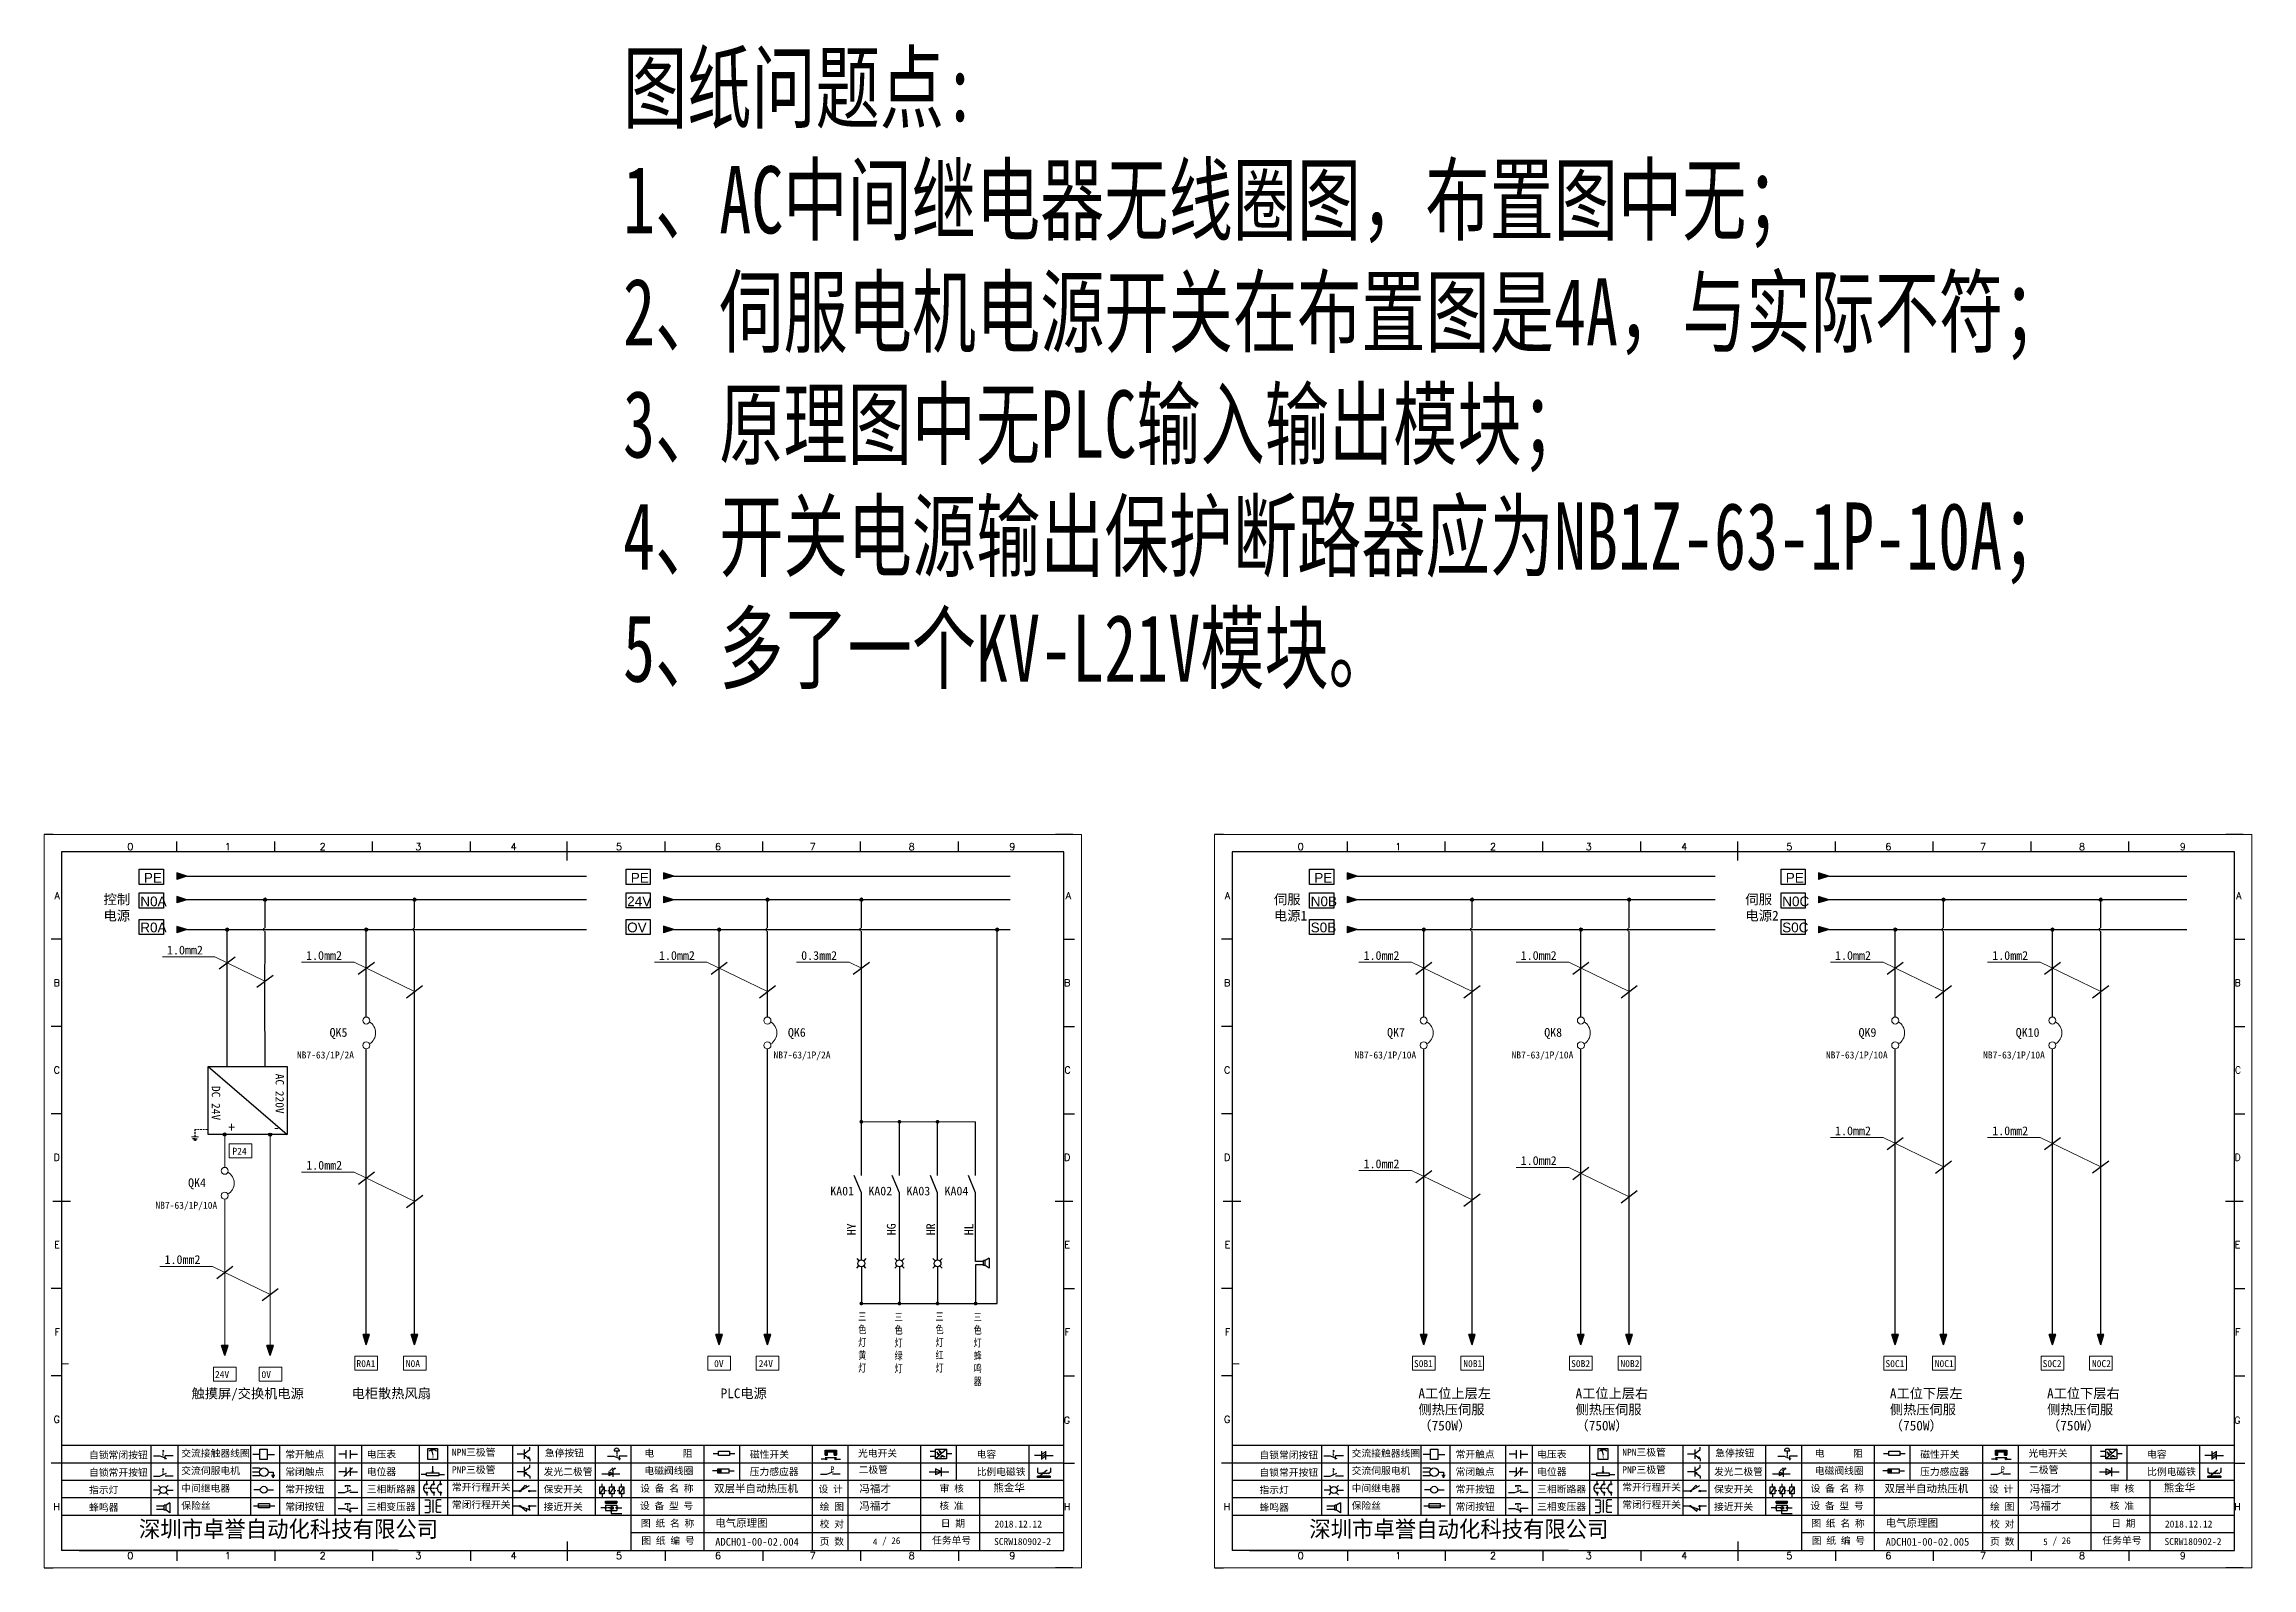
# Model space of a CAD drawing. Extents: x 33864 to 41687, y -3582 to -110.
# Drawn here: x 36596 to 37228, y -2915 to -2478 of the extents above; entities that cross this region are included whole.
import ezdxf
from ezdxf.enums import TextEntityAlignment as Align

# ---------------------------------------------------------------- set-up
doc = ezdxf.new("R2010")
doc.units = 0
doc.header["$MEASUREMENT"] = 0
doc.linetypes.add('DASHED', pattern=[0.75, 0.5, -0.25])
for name, color, linetype in [('AE_BOR', 1, 'Continuous'), ('MISC', 2, 'Continuous'), ('SYMS', 7, 'Continuous'), ('细实线层', 7, 'Continuous')]:
    doc.layers.add(name, color=color, linetype=linetype)
doc.styles.add('WD', font='romans.shx', dxfattribs={"bigfont": 'gbcbig.shx'})
doc.styles.add('宋', font='', dxfattribs={"width": 0.7})
doc.styles.add('宋体', font='', dxfattribs={"width": 0.75})
doc.styles.add('样式 0', font='')
doc.styles.add('样式 8', font='arial.ttf')
doc.styles.add('汉字', font='')
doc.styles.get('宋').set_extended_font_data('SimSun')
doc.styles.get('宋体').set_extended_font_data('SimSun')
doc.styles.get('样式 0').set_extended_font_data('KaiTi_GB2312')
doc.styles.get('汉字').set_extended_font_data('新宋体')

msp = doc.modelspace()

# ---------------------------------------------------------------- texts
at = {"color": 0}
for s, p in [('1.0mm2', (36631.063, -2739.027)), ('1.0mm2', (36670.885, -2740.577)), ('1.0mm2', (36771.925, -2740.577)), ('0.3mm2', (36812.637, -2740.577)), ('1.0mm2', (36973.666, -2740.577)), ('1.0mm2', (37018.666, -2740.577)), ('1.0mm2', (37108.666, -2740.577)), ('1.0mm2', (37153.666, -2740.577)), ('1.0mm2', (37108.667, -2790.778)), ('1.0mm2', (37153.667, -2790.773)), ('1.0mm2', (36670.925, -2800.629)), ('1.0mm2', (36973.666, -2800.226)), ('1.0mm2', (37018.667, -2799.298)), ('1.0mm2', (36630.359, -2827.636))]:
    msp.add_text(s, height=2.52, dxfattribs=at).set_placement(p)
at = {"lineweight": 0, "insert": (36761.64, -2481.221), "char_height": 19.25362, "width": 733.47319, "attachment_point": 1, "style": '宋'}
msp.add_mtext('图纸问题点:\\P1、AC中间继电器无线圈图，布置图中无；\\P2、伺服电机电源开关在布置图是4A，与实际不符；\\P3、原理图中无PLC输入输出模块；\\P4、开关电源输出保护断路器应为NB1Z-63-1P-10A；\\P5、多了一个KV-L21V模块。', dxfattribs=at)
at = {"attachment_point": 1}
for s, insert, char_height, width, style in [('N0A', (36623.421, -2722.441), 2.772, 4.96666, '样式 8'), ('24V', (36762.83, -2722.437), 2.772, 4.96666, '样式 8'), ('N0B', (36958.534, -2722.441), 2.772, 4.96666, '样式 8'), ('N0C', (37093.534, -2722.441), 2.772, 4.96666, '样式 8'), ('R0A', (36623.409, -2729.901), 2.772, 4.96666, '样式 8'), ('OV', (36762.817, -2729.897), 2.772, 4.96666, '样式 8'), ('S0B', (36958.522, -2729.901), 2.772, 4.96666, '样式 8'), ('S0C', (37093.522, -2729.901), 2.772, 4.96666, '样式 8'), ('三色灯黄灯', (36828.976, -2841.613), 2.2061, 2.75768, '宋体'), ('三色灯绿灯', (36839.403, -2841.77), 2.2061, 2.75768, '宋体'), ('三色灯红灯', (36851.112, -2841.612), 2.2061, 2.75768, '宋体'), ('三色灯{\\fSimSun|b0|i0|c134|p18;蜂鸣器}', (36862.029, -2841.77), 2.20614, 2.75768, '宋体')]:
    msp.add_mtext(s, dxfattribs=dict(at, insert=insert, char_height=char_height, width=width, style=style))
at = {"lineweight": -3, "char_height": 2.4, "attachment_point": 1, "rotation": 270}
for s, insert, width in [('{\\fNSimSun|b0|i0|c134|p49;AC 220V}', (36664.551, -2773.169), 25.53506), ('{\\fNSimSun|b0|i0|c134|p49;DC 24V}', (36646.299, -2776.68), 28.64801)]:
    msp.add_mtext(s, dxfattribs=dict(at, insert=insert, width=width))
at = {"attachment_point": 1}
for s, insert, char_height, width in [('{\\fSimSun|b0|i0|c134|p2;触摸屏/交换机电源}', (36638.105, -2863.342), 2.772, 34.47657), ('{\\fSimSun|b0|i0|c134|p2;电柜散热风扇}', (36683.948, -2863.297), 2.772, 24.98977), ('{\\fSimSun|b0|i0|c134|p2;PLC电源}', (36789.584, -2863.297), 2.772, 24.98977), ('{\\fSimSun|b0|i0|c134|p2;A工位上层左\\P侧热压伺服\\P（750W）}', (36989.376, -2863.297), 2.772, 24.98977), ('{\\fSimSun|b0|i0|c134|p2;A工位上层右\\P侧热压伺服\\P（750W）}', (37034.376, -2863.297), 2.772, 24.98977), ('{\\fSimSun|b0|i0|c134|p2;A工位下层左\\P侧热压伺服\\P（750W）}', (37124.376, -2863.297), 2.772, 24.98977), ('{\\fSimSun|b0|i0|c134|p2;A工位下层右\\P侧热压伺服\\P（750W）}', (37169.376, -2863.297), 2.772, 24.98977), ('{\\fKaiTi_GB2312|b0|i0|c134|p49;双层半自动热压机}', (36787.714, -2890.84), 2.2, 27.73841), ('{\\fKaiTi_GB2312|b0|i0|c134|p49;冯福才}', (36829.325, -2890.851), 2.2, 15.31746), ('{\\fKaiTi_GB2312|b0|i0|c134|p49;熊金华}', (36867.665, -2890.594), 2.2, 15.31746), ('{\\fKaiTi_GB2312|b0|i0|c134|p49;双层半自动热压机}', (37122.827, -2890.84), 2.2, 27.73841), ('{\\fKaiTi_GB2312|b0|i0|c134|p49;冯福才}', (37164.438, -2890.851), 2.2, 15.31746), ('{\\fKaiTi_GB2312|b0|i0|c134|p49;熊金华}', (37202.778, -2890.594), 2.2, 15.31746), ('{\\fKaiTi_GB2312|b0|i0|c134|p49;电气原理图}', (36788.039, -2900.702), 2.2, 25.88003), ('{\\fKaiTi_GB2312|b0|i0|c134|p49;冯福才}', (36829.325, -2895.851), 2.2, 15.31746), ('{\\fKaiTi_GB2312|b0|i0|c134|p49;2018.12.12}', (36867.995, -2901.104), 2, 60.2542), ('{\\fKaiTi_GB2312|b0|i0|c134|p49;电气原理图}', (37123.152, -2900.702), 2.2, 25.88003), ('{\\fKaiTi_GB2312|b0|i0|c134|p49;冯福才}', (37164.438, -2895.851), 2.2, 15.31746), ('{\\fKaiTi_GB2312|b0|i0|c134|p49;2018.12.12}', (37203.108, -2901.104), 2, 60.2542), ('{\\fKaiTi_GB2312|b0|i0|c134|p49;ADCH01-00-02.004}', (36788.039, -2906.102), 2.2, 25.68687), ('{\\fKaiTi_GB2312|b0|i0|c134|p49;4}', (36833.159, -2906.23), 1.92, 2.26819), ('{\\fKaiTi_GB2312|b0|i0|c134|p49;/ 26}', (36835.83, -2905.908), 1.92, 6.84443), ('{\\fKaiTi_GB2312|b0|i0|c134|p49;ADCH01-00-02.005}', (37123.152, -2906.102), 2.2, 25.68687), ('{\\fKaiTi_GB2312|b0|i0|c134|p49;5}', (37168.272, -2906.23), 1.92, 2.26819), ('{\\fKaiTi_GB2312|b0|i0|c134|p49;/ 26}', (37170.943, -2905.908), 1.92, 6.84443)]:
    msp.add_mtext(s, dxfattribs=dict(at, insert=insert, char_height=char_height, width=width))
at = {"char_height": 2, "attachment_point": 1, "style": '汉字'}
for s, insert in [('{\\fKaiTi_GB2312|b0|i0|c134|p49;自锁常闭按钮}', (36608.751, -2881.335)), ('{\\fKaiTi_GB2312|b0|i0|c134|p49;交流接触器线圈}', (36635.146, -2880.841)), ('{\\fKaiTi_GB2312|b0|i0|c134|p49;常开触点}', (36664.899, -2881.128)), ('{\\fKaiTi_GB2312|b0|i0|c134|p49;电压表}', (36688.259, -2881.119)), ('{\\fKaiTi_GB2312|b0|i0|c134|p49;NPN三极管}', (36712.625, -2880.557)), ('{\\fKaiTi_GB2312|b0|i0|c134|p49;急停按钮}', (36739.247, -2880.77)), ('{\\fKaiTi_GB2312|b0|i0|c134|p49;电      阻}', (36767.753, -2880.842)), ('{\\fKaiTi_GB2312|b0|i0|c134|p49;磁性开关}', (36797.964, -2881.178)), ('{\\fKaiTi_GB2312|b0|i0|c134|p49;光电开关}', (36828.915, -2880.841)), ('{\\fKaiTi_GB2312|b0|i0|c134|p49;电容}', (36862.89, -2881.129)), ('{\\fKaiTi_GB2312|b0|i0|c134|p49;自锁常闭按钮}', (36943.864, -2881.335)), ('{\\fKaiTi_GB2312|b0|i0|c134|p49;交流接触器线圈}', (36970.259, -2880.841)), ('{\\fKaiTi_GB2312|b0|i0|c134|p49;常开触点}', (37000.012, -2881.128)), ('{\\fKaiTi_GB2312|b0|i0|c134|p49;电压表}', (37023.372, -2881.119)), ('{\\fKaiTi_GB2312|b0|i0|c134|p49;NPN三极管}', (37047.738, -2880.557)), ('{\\fKaiTi_GB2312|b0|i0|c134|p49;急停按钮}', (37074.36, -2880.77)), ('{\\fKaiTi_GB2312|b0|i0|c134|p49;电      阻}', (37102.866, -2880.842)), ('{\\fKaiTi_GB2312|b0|i0|c134|p49;磁性开关}', (37133.077, -2881.178)), ('{\\fKaiTi_GB2312|b0|i0|c134|p49;光电开关}', (37164.028, -2880.841)), ('{\\fKaiTi_GB2312|b0|i0|c134|p49;电容}', (37198.003, -2881.129)), ('{\\fKaiTi_GB2312|b0|i0|c134|p49;自锁常开按钮}', (36608.751, -2886.335)), ('{\\fKaiTi_GB2312|b0|i0|c134|p49;交流伺服电机}', (36635.146, -2885.841)), ('{\\fKaiTi_GB2312|b0|i0|c134|p49;常闭触点}', (36664.899, -2886.128)), ('{\\fKaiTi_GB2312|b0|i0|c134|p49;电位器}', (36688.259, -2886.119)), ('{\\fKaiTi_GB2312|b0|i0|c134|p49;PNP三极管}', (36712.625, -2885.557)), ('{\\fKaiTi_GB2312|b0|i0|c134|p49;发光二极管}', (36738.914, -2886.129)), ('{\\fKaiTi_GB2312|b0|i0|c134|p49;电磁阀线圈}', (36767.753, -2885.842)), ('{\\fKaiTi_GB2312|b0|i0|c134|p49;压力感应器}', (36797.911, -2886.119)), ('{\\fKaiTi_GB2312|b0|i0|c134|p49;二极管}', (36829.096, -2885.557)), ('{\\fKaiTi_GB2312|b0|i0|c134|p49;比例电磁铁}', (36862.89, -2886.129)), ('{\\fKaiTi_GB2312|b0|i0|c134|p49;自锁常开按钮}', (36943.864, -2886.335)), ('{\\fKaiTi_GB2312|b0|i0|c134|p49;交流伺服电机}', (36970.259, -2885.841)), ('{\\fKaiTi_GB2312|b0|i0|c134|p49;常闭触点}', (37000.012, -2886.128)), ('{\\fKaiTi_GB2312|b0|i0|c134|p49;电位器}', (37023.372, -2886.119)), ('{\\fKaiTi_GB2312|b0|i0|c134|p49;PNP三极管}', (37047.738, -2885.557)), ('{\\fKaiTi_GB2312|b0|i0|c134|p49;发光二极管}', (37074.027, -2886.129)), ('{\\fKaiTi_GB2312|b0|i0|c134|p49;电磁阀线圈}', (37102.866, -2885.842)), ('{\\fKaiTi_GB2312|b0|i0|c134|p49;压力感应器}', (37133.024, -2886.119)), ('{\\fKaiTi_GB2312|b0|i0|c134|p49;二极管}', (37164.209, -2885.557)), ('{\\fKaiTi_GB2312|b0|i0|c134|p49;比例电磁铁}', (37198.003, -2886.129)), ('{\\fKaiTi_GB2312|b0|i0|c134|p49;指示灯}', (36608.751, -2891.335)), ('{\\fKaiTi_GB2312|b0|i0|c134|p49;中间继电器}', (36635.146, -2890.841)), ('{\\fKaiTi_GB2312|b0|i0|c134|p49;常开按钮}', (36664.899, -2891.128)), ('{\\fKaiTi_GB2312|b0|i0|c134|p49;三相断路器}', (36688.259, -2891.119)), ('{\\fKaiTi_GB2312|b0|i0|c134|p49;常开行程开关}', (36712.625, -2890.557)), ('{\\fKaiTi_GB2312|b0|i0|c134|p49;保安开关}', (36738.914, -2891.129)), ('{\\fKaiTi_GB2312|b0|i0|c134|p0;设 备 名 称}', (36766.546, -2890.894)), ('{\\fKaiTi_GB2312|b0|i0|c134|p0;设 计}', (36817.613, -2891.11)), ('{\\fKaiTi_GB2312|b0|i0|c134|p0;审 核}', (36852.281, -2890.9)), ('{\\fKaiTi_GB2312|b0|i0|c134|p49;指示灯}', (36943.864, -2891.335)), ('{\\fKaiTi_GB2312|b0|i0|c134|p49;中间继电器}', (36970.259, -2890.841)), ('{\\fKaiTi_GB2312|b0|i0|c134|p49;常开按钮}', (37000.012, -2891.128)), ('{\\fKaiTi_GB2312|b0|i0|c134|p49;三相断路器}', (37023.372, -2891.119)), ('{\\fKaiTi_GB2312|b0|i0|c134|p49;常开行程开关}', (37047.738, -2890.557)), ('{\\fKaiTi_GB2312|b0|i0|c134|p49;保安开关}', (37074.027, -2891.129)), ('{\\fKaiTi_GB2312|b0|i0|c134|p0;设 备 名 称}', (37101.659, -2890.894)), ('{\\fKaiTi_GB2312|b0|i0|c134|p0;设 计}', (37152.726, -2891.11)), ('{\\fKaiTi_GB2312|b0|i0|c134|p0;审 核}', (37187.394, -2890.9)), ('{\\fKaiTi_GB2312|b0|i0|c134|p49;蜂鸣器}', (36608.751, -2896.335)), ('{\\fKaiTi_GB2312|b0|i0|c134|p49;保险丝}', (36635.146, -2895.841)), ('{\\fKaiTi_GB2312|b0|i0|c134|p49;常闭按钮}', (36664.899, -2896.128)), ('{\\fKaiTi_GB2312|b0|i0|c134|p49;三相变压器}', (36688.259, -2896.119)), ('{\\fKaiTi_GB2312|b0|i0|c134|p49;常闭行程开关}', (36712.625, -2895.557)), ('{\\fKaiTi_GB2312|b0|i0|c134|p49;接近开关}', (36738.914, -2896.129)), ('{\\fKaiTi_GB2312|b0|i0|c134|p0;设 备 型 号}', (36766.472, -2895.894)), ('{\\fKaiTi_GB2312|b0|i0|c134|p0;图 纸 名 称}', (36766.755, -2900.894)), ('{\\fKaiTi_GB2312|b0|i0|c134|p0;校 对}', (36817.942, -2901.11)), ('{\\fKaiTi_GB2312|b0|i0|c134|p0;绘 图}', (36817.942, -2896.11)), ('{\\fKaiTi_GB2312|b0|i0|c134|p0;核 准}', (36852.211, -2895.9)), ('{\\fKaiTi_GB2312|b0|i0|c134|p0;日 期}', (36852.608, -2900.9)), ('{\\fKaiTi_GB2312|b0|i0|c134|p49;蜂鸣器}', (36943.864, -2896.335)), ('{\\fKaiTi_GB2312|b0|i0|c134|p49;保险丝}', (36970.259, -2895.841)), ('{\\fKaiTi_GB2312|b0|i0|c134|p49;常闭按钮}', (37000.012, -2896.128)), ('{\\fKaiTi_GB2312|b0|i0|c134|p49;三相变压器}', (37023.372, -2896.119)), ('{\\fKaiTi_GB2312|b0|i0|c134|p49;常闭行程开关}', (37047.738, -2895.557)), ('{\\fKaiTi_GB2312|b0|i0|c134|p49;接近开关}', (37074.027, -2896.129)), ('{\\fKaiTi_GB2312|b0|i0|c134|p0;设 备 型 号}', (37101.585, -2895.894)), ('{\\fKaiTi_GB2312|b0|i0|c134|p0;图 纸 名 称}', (37101.868, -2900.894)), ('{\\fKaiTi_GB2312|b0|i0|c134|p0;校 对}', (37153.055, -2901.11)), ('{\\fKaiTi_GB2312|b0|i0|c134|p0;绘 图}', (37153.055, -2896.11)), ('{\\fKaiTi_GB2312|b0|i0|c134|p0;核 准}', (37187.324, -2895.9)), ('{\\fKaiTi_GB2312|b0|i0|c134|p0;日 期}', (37187.721, -2900.9)), ('{\\fKaiTi_GB2312|b0|i0|c134|p0;图 纸 编 号}', (36766.873, -2905.846)), ('{\\fKaiTi_GB2312|b0|i0|c134|p0;页 数}', (36817.942, -2906.11)), ('{\\fKaiTi_GB2312|b0|i0|c134|p0;任务单号}', (36850.109, -2905.751)), ('{\\fKaiTi_GB2312|b0|i0|c134|p0;SCRW180902-2}', (36867.872, -2906.124)), ('{\\fKaiTi_GB2312|b0|i0|c134|p0;图 纸 编 号}', (37101.986, -2905.846)), ('{\\fKaiTi_GB2312|b0|i0|c134|p0;页 数}', (37153.055, -2906.11)), ('{\\fKaiTi_GB2312|b0|i0|c134|p0;任务单号}', (37185.222, -2905.751)), ('{\\fKaiTi_GB2312|b0|i0|c134|p0;SCRW180902-2}', (37202.985, -2906.124))]:
    msp.add_mtext(s, dxfattribs=dict(at, insert=insert))
at = {"lineweight": -2, "char_height": 4.70644, "width": 96.11383, "attachment_point": 1}
for insert in [(36623.029, -2901.178), (36958.142, -2901.178)]:
    msp.add_mtext('深圳市卓誉自动化科技有限公司', dxfattribs=dict(at, insert=insert))
at = {"layer": 'AE_BOR', "style": 'WD'}
for s, p in [('0', (36620.562, -2709.149)), ('1', (36648.488, -2709.149)), ('2', (36675.637, -2709.149)), ('3', (36703.037, -2709.149)), ('4', (36730.338, -2709.149)), ('5', (36760.487, -2709.149)), ('6', (36788.832, -2709.149)), ('7', (36815.93, -2709.149)), ('8', (36844.259, -2709.149)), ('9', (36873.124, -2709.149)), ('0', (36955.675, -2709.149)), ('1', (36983.601, -2709.149)), ('2', (37010.75, -2709.149)), ('3', (37038.15, -2709.149)), ('4', (37065.451, -2709.149)), ('5', (37095.6, -2709.149)), ('6', (37123.945, -2709.149)), ('7', (37151.043, -2709.149)), ('8', (37179.372, -2709.149)), ('9', (37208.237, -2709.149)), ('0', (36620.562, -2912.149)), ('1', (36648.488, -2912.149)), ('2', (36675.637, -2912.149)), ('3', (36703.037, -2912.149)), ('4', (36730.338, -2912.149)), ('5', (36760.487, -2912.149)), ('6', (36788.832, -2912.149)), ('7', (36815.93, -2912.149)), ('8', (36844.259, -2912.149)), ('9', (36873.124, -2912.149)), ('0', (36955.675, -2912.149)), ('1', (36983.601, -2912.149)), ('2', (37010.75, -2912.149)), ('3', (37038.15, -2912.149)), ('4', (37065.451, -2912.149)), ('5', (37095.6, -2912.149)), ('6', (37123.945, -2912.149)), ('7', (37151.043, -2912.149)), ('8', (37179.372, -2912.149)), ('9', (37208.237, -2912.149))]:
    msp.add_text(s, height=2, dxfattribs=at).set_placement(p, align=Align.CENTER)
for s, p in [('A', (36600.395, -2722.149)), ('A', (36889.919, -2722.149)), ('A', (36935.508, -2722.149)), ('A', (37225.032, -2722.149)), ('B', (36600.395, -2747.149)), ('B', (36889.729, -2747.149)), ('B', (36935.508, -2747.149)), ('B', (37224.842, -2747.149)), ('C', (36600.395, -2772.149)), ('C', (36889.824, -2772.149)), ('C', (36935.508, -2772.149)), ('C', (37224.937, -2772.149)), ('D', (36600.395, -2797.149)), ('D', (36889.729, -2797.149)), ('D', (36935.508, -2797.149)), ('D', (37224.842, -2797.149)), ('E', (36600.395, -2822.149)), ('E', (36889.633, -2822.149)), ('E', (36935.508, -2822.149)), ('E', (37224.746, -2822.149)), ('F', (36600.395, -2847.149)), ('F', (36889.633, -2847.149)), ('F', (36889.633, -2847.149)), ('F', (36935.508, -2847.149)), ('F', (37224.746, -2847.149)), ('F', (37224.746, -2847.149)), ('G', (36600.395, -2872.149)), ('G', (36889.633, -2872.368)), ('G', (36935.508, -2872.149)), ('G', (37224.746, -2872.368)), ('H', (36600.395, -2897.149)), ('H', (36889.729, -2897.149)), ('H', (36935.508, -2897.149)), ('H', (37224.842, -2897.149))]:
    msp.add_text(s, height=2, dxfattribs=at).set_placement(p, align=Align.MIDDLE_RIGHT)
at = {"layer": 'MISC', "char_height": 2.772, "width": 4.96666, "attachment_point": 1, "style": '样式 8'}
for insert in [(36624.439, -2715.677), (36763.848, -2715.673), (36959.552, -2715.677), (37094.552, -2715.677)]:
    msp.add_mtext('PE', dxfattribs=dict(at, insert=insert))
at = {"layer": 'MISC', "color": 0, "attachment_point": 1, "style": '样式 0'}
for s, insert, char_height, width in [('控制\\P电源', (36612.877, -2721.835), 2.8, 10.7486), ('{\\fSimSun|b0|i0|c134|p2;\\C256;伺服电源1}', (36947.99, -2721.835), 2.8, 10.7486), ('{\\fSimSun|b0|i0|c134|p2;\\C256;伺服电源2}', (37082.99, -2721.835), 2.8, 10.7486), ('{\\fSimSun|b0|i0|c134|p2;QK5}', (36677.621, -2760.098), 2.5, 5.01683), ('{\\fSimSun|b0|i0|c134|p2;QK6}', (36808.848, -2760.099), 2.5, 5.01683), ('{\\fSimSun|b0|i0|c134|p2;QK7}', (36980.402, -2760.098), 2.5, 5.01683), ('{\\fSimSun|b0|i0|c134|p2;QK8}', (37025.402, -2760.098), 2.5, 5.01683), ('{\\fSimSun|b0|i0|c134|p2;QK9}', (37115.402, -2760.098), 2.5, 5.01683), ('{\\fSimSun|b0|i0|c134|p2;QK10}', (37160.402, -2760.098), 2.5, 5.01683), ('{\\fSimSun|b0|i0|c134|p2;NB7-63/1P/2A}', (36668.269, -2766.803), 2, 5.01683), ('{\\fSimSun|b0|i0|c134|p2;NB7-63/1P/2A}', (36804.726, -2766.805), 2, 5.01683), ('{\\fSimSun|b0|i0|c134|p2;NB7-63/1P/10A}', (36971.05, -2766.803), 2, 5.01683), ('{\\fSimSun|b0|i0|c134|p2;NB7-63/1P/10A}', (37016.05, -2766.803), 2, 5.01683), ('{\\fSimSun|b0|i0|c134|p2;NB7-63/1P/10A}', (37106.05, -2766.803), 2, 5.01683), ('{\\fSimSun|b0|i0|c134|p2;NB7-63/1P/10A}', (37151.05, -2766.803), 2, 5.01683), ('\\pi1.9946;{\\fNSimSun|b0|i0|c134|p49;+}', (36646.627, -2787.089), 2.8, 5.68474), ('\\pi1.979;{\\fNSimSun|b0|i0|c134|p49;-}', (36659.488, -2787.115), 2.8, 5.68474), ('{\\fNSimSun|b0|i0|c134|p49;P24}', (36649.804, -2794.372), 2, 5.01683), ('{\\fSimSun|b0|i0|c134|p2;QK4}', (36637.108, -2803.134), 2.5, 5.01683), ('{\\fSimSun|b0|i0|c134|p2;KA01}', (36820.978, -2805.506), 2.5, 5.01683), ('{\\fSimSun|b0|i0|c134|p2;KA02}', (36831.886, -2805.506), 2.5, 5.01683), ('{\\fSimSun|b0|i0|c134|p2;KA03}', (36842.794, -2805.505), 2.5, 5.01683), ('{\\fSimSun|b0|i0|c134|p2;KA04}', (36853.702, -2805.505), 2.5, 5.01683), ('{\\fSimSun|b0|i0|c134|p2;NB7-63/1P/10A}', (36627.755, -2809.839), 2, 5.01683), ('{\\fNSimSun|b0|i0|c134|p49;R0A1}', (36685.314, -2855.176), 2, 5.01683), ('\\pi0.7207;{\\fNSimSun|b0|i0|c134|p49;N0A}', (36698.721, -2855.176), 2, 5.01683), ('{\\fNSimSun|b0|i0|c134|p49; 0V}', (36786.354, -2855.176), 2, 5.01683), ('\\pi0.7207;{\\fNSimSun|b0|i0|c134|p49;24V}', (36799.761, -2855.176), 2, 5.01683), ('{\\fNSimSun|b0|i0|c134|p49;S0B1}', (36988.095, -2855.176), 2, 5.01683), ('\\pi0.7207;{\\fNSimSun|b0|i0|c134|p49;N0B1}', (37001.502, -2855.176), 2, 5.01683), ('{\\fNSimSun|b0|i0|c134|p49;S0B2}', (37033.095, -2855.176), 2, 5.01683), ('\\pi0.7207;{\\fNSimSun|b0|i0|c134|p49;N0B2}', (37046.502, -2855.176), 2, 5.01683), ('{\\fNSimSun|b0|i0|c134|p49;S0C1}', (37123.095, -2855.176), 2, 5.01683), ('\\pi0.7207;{\\fNSimSun|b0|i0|c134|p49;N0C1}', (37136.502, -2855.176), 2, 5.01683), ('{\\fNSimSun|b0|i0|c134|p49;S0C2}', (37168.095, -2855.176), 2, 5.01683), ('\\pi0.7207;{\\fNSimSun|b0|i0|c134|p49;N0C2}', (37181.502, -2855.176), 2, 5.01683), ('{\\fNSimSun|b0|i0|c134|p49;24V}', (36644.788, -2858.287), 2, 5.01683), ('\\pi0.7207;{\\fNSimSun|b0|i0|c134|p49;0V}', (36657.389, -2858.287), 2, 5.01683)]:
    msp.add_mtext(s, dxfattribs=dict(at, insert=insert, char_height=char_height, width=width))
at = {"layer": 'MISC', "color": 0, "char_height": 2.5, "width": 5.01683, "attachment_point": 1, "rotation": 90, "style": '样式 0'}
for s, insert in [('{\\fSimSun|b0|i0|c134|p2;HY}', (36825.756, -2819.435)), ('{\\fSimSun|b0|i0|c134|p2;HG}', (36837.19, -2819.435)), ('{\\fSimSun|b0|i0|c134|p2;HR}', (36848.443, -2819.435)), ('{\\fSimSun|b0|i0|c134|p2;HL}', (36859.394, -2819.435))]:
    msp.add_mtext(s, dxfattribs=dict(at, insert=insert))

# ---------------------------------------------------------------- blocks, each defined once
blk = doc.blocks.new('WDDOT')
blk.add_hatch(color=256).paths.add_polyline_path([(0.5, 0, 1), (-0.5, 0, 1)])
blk.add_circle((0, 0), 0.5)
blk = doc.blocks.new('磁性开关')
at = {"linetype": 'ByBlock'}
h = blk.add_hatch(dxfattribs=at)
h.set_pattern_fill('ANSI31', color=256, scale=0.1, style=0)
h.set_pattern_definition([(45, (0, 0), (-0.224506403, 0.224506403), [])])
h.paths.add_polyline_path([(-1907.69, -775.29), (-1910.88, -775.29), (-1910.88, -776.69), (-1910.25, -776.69), (-1910.25, -775.79), (-1908.31, -775.79), (-1908.31, -776.69), (-1907.69, -776.69)])
for p, q in [((-1910.88, -776.69), (-1910.88, -775.29)), ((-1910.88, -775.29), (-1907.69, -775.29)), ((-1910.88, -776.69), (-1910.25, -776.69)), ((-1910.88, -777.39), (-1907.69, -777.39)), ((-1910.25, -776.69), (-1910.25, -775.79)), ((-1910.25, -775.79), (-1908.31, -775.79)), ((-1908.31, -776.69), (-1908.31, -775.79)), ((-1908.31, -776.69), (-1907.69, -776.69)), ((-1907.69, -775.29), (-1907.69, -776.69)), ((-1910.91, -777.81), (-1912.09, -777.81)), ((-1907.66, -777.81), (-1906.48, -777.81))]:
    blk.add_line(p, q, dxfattribs=at)
for centre in [(-1910.68, -777.81), (-1907.88, -777.81)]:
    blk.add_circle(centre, 0.225, dxfattribs=at)
blk = doc.blocks.new('*U98')
at = {"linetype": 'ByBlock'}
for p, q in [((-1911.92, -782.07), (-1910.06, -782.07)), ((-1910.06, -782.07), (-1908.18, -782.88)), ((-1909.23, -780.45), (-1909.23, -780.67)), ((-1909.23, -780.45), (-1908.92, -780.84)), ((-1909.23, -780.84), (-1909.23, -781.05)), ((-1909.23, -781.23), (-1909.23, -781.44)), ((-1909.23, -781.61), (-1909.23, -781.83)), ((-1909.23, -782), (-1909.23, -782.21)), ((-1909.23, -782.38), (-1909.23, -782.43)), ((-1908.52, -783.07), (-1908.52, -782.07)), ((-1906.25, -782.07), (-1908.52, -782.07))]:
    blk.add_line(p, q, dxfattribs=at)
blk = doc.blocks.new('*U99')
at = {"linetype": 'ByBlock'}
for p, q in [((-1911.92, -792.89), (-1910.06, -792.89)), ((-1910.06, -792.89), (-1908.18, -792.08)), ((-1908.88, -791.17), (-1909.23, -790.71)), ((-1909.23, -790.71), (-1909.23, -790.92)), ((-1909.23, -791.09), (-1909.23, -791.31)), ((-1909.23, -791.48), (-1909.23, -791.69)), ((-1909.23, -791.86), (-1909.23, -792.08)), ((-1909.23, -792.25), (-1909.23, -792.47)), ((-1906.25, -792.89), (-1908.52, -792.89))]:
    blk.add_line(p, q, dxfattribs=at)
blk = doc.blocks.new('蜂鸣器')
at = {"linetype": 'ByBlock'}
for p, q in [((-1908.25, -796.26), (-1908.8, -796.26)), ((-1908.8, -797.68), (-1908.8, -796.26)), ((-1907.17, -795.53), (-1908.25, -796.26)), ((-1908.25, -797.68), (-1908.25, -796.26)), ((-1907.17, -795.53), (-1907.17, -798.41)), ((-1908.8, -796.48), (-1911.01, -796.48)), ((-1908.8, -797.46), (-1911.01, -797.46)), ((-1908.25, -797.68), (-1908.8, -797.68)), ((-1907.17, -798.41), (-1908.25, -797.68))]:
    blk.add_line(p, q, dxfattribs=at)
blk = doc.blocks.new('指示灯')
at = {"linetype": 'ByBlock'}
for p, q in [((-1854.25, -776.92), (-1856.06, -776.92)), ((-1854.62, -775.59), (-1853.97, -776.23)), ((-1851.9, -775.59), (-1852.54, -776.23)), ((-1852.26, -776.92), (-1850.45, -776.92)), ((-1854.62, -778.25), (-1853.97, -777.61)), ((-1851.9, -778.25), (-1852.54, -777.61))]:
    blk.add_line(p, q, dxfattribs=at)
blk.add_circle((-1853.26, -776.92), 0.992, dxfattribs=at)
blk = doc.blocks.new('光电开关')
at = {"linetype": 'ByBlock'}
h = blk.add_hatch(dxfattribs=at)
h.set_pattern_fill('ANSI31', color=256, scale=0.01, style=0)
h.set_pattern_definition([(45, (0.172267, 0), (-0.0224506403, 0.0224506403), [])])
h.paths.add_polyline_path([(-1882.44, -776.34), (-1882.5, -775.91), (-1882.68, -776.07)])
h.paths.add_polyline_path([(-1882.44, -776.34), (-1882.68, -776.07), (-1882.86, -776.23)])
h.paths.add_polyline_path([(-1883.11, -776.45), (-1883.29, -776.61), (-1883.05, -776.88)])
h.paths.add_polyline_path([(-1883.29, -776.61), (-1883.47, -776.77), (-1883.05, -776.88)])
for p, q in [((-1884.01, -775.96), (-1885.56, -775.96)), ((-1884.01, -777.39), (-1885.56, -777.39)), ((-1880.91, -775.3), (-1884.01, -778.05)), ((-1883.75, -776.09), (-1883.05, -776.88)), ((-1883.11, -776.45), (-1883.47, -776.77)), ((-1883.05, -776.88), (-1883.47, -776.77)), ((-1883.14, -775.55), (-1882.44, -776.34)), ((-1883.05, -776.88), (-1883.11, -776.45)), ((-1882.5, -775.91), (-1882.86, -776.23)), ((-1882.44, -776.34), (-1882.86, -776.23)), ((-1882.78, -777.47), (-1882.23, -777.47)), ((-1882.44, -776.34), (-1882.5, -775.91)), ((-1882.23, -777.47), (-1882.23, -777.14)), ((-1882.23, -777.14), (-1881.78, -777.14)), ((-1881.78, -777.47), (-1881.78, -777.14)), ((-1881.23, -777.47), (-1881.78, -777.47)), ((-1879.37, -776.67), (-1880.91, -776.67))]:
    blk.add_line(p, q, dxfattribs=at)
blk.add_lwpolyline([(-1884.01, -775.3), (-1880.91, -775.3), (-1880.91, -778.05), (-1884.01, -778.05)], close=True, dxfattribs=at)
blk = doc.blocks.new('交流接触器线圈')
at = {"linetype": 'ByBlock'}
for p, q in [((-1880.82, -781.77), (-1882.87, -781.77)), ((-1878.72, -781.77), (-1876.67, -781.77))]:
    blk.add_line(p, q, dxfattribs=at)
blk.add_lwpolyline([(-1880.82, -780.28), (-1878.72, -780.28), (-1878.72, -783.26), (-1880.82, -783.26)], close=True, dxfattribs=at)
blk = doc.blocks.new('交流伺服电机')
at = {"linetype": 'ByBlock'}
for p, q in [((-1880.97, -785.75), (-1882.94, -785.75)), ((-1880.97, -786.85), (-1882.94, -786.85)), ((-1880.97, -787.94), (-1882.94, -787.94)), ((-1880.97, -785.75), (-1880.65, -786.03)), ((-1880.97, -787.94), (-1880.65, -787.67)), ((-1878.49, -786.85), (-1877.07, -786.85)), ((-1877.54, -787.72), (-1876.59, -787.72)), ((-1877.38, -788.01), (-1876.75, -788.01)), ((-1877.23, -788.29), (-1876.9, -788.29)), ((-1877.07, -786.85), (-1877.07, -787.72))]:
    blk.add_line(p, q, dxfattribs=at)
blk.add_circle((-1879.73, -786.85), 1.24, dxfattribs=at)
blk = doc.blocks.new('中间继电器')
at = {"linetype": 'ByBlock'}
for p, q in [((-1880.72, -791.92), (-1882.54, -791.92)), ((-1878.74, -791.92), (-1876.92, -791.92))]:
    blk.add_line(p, q, dxfattribs=at)
blk.add_circle((-1879.73, -791.92), 0.992, dxfattribs=at)
blk = doc.blocks.new('保险丝')
at = {"linetype": 'ByBlock'}
blk.add_line((-1882.72, -796.49), (-1876.55, -796.49), dxfattribs=at)
blk.add_lwpolyline([(-1881.2, -795.86), (-1878.06, -795.86), (-1878.06, -797.12), (-1881.2, -797.12)], close=True, dxfattribs=at)
blk = doc.blocks.new('常开按钮')
at = {"linetype": 'ByBlock'}
for p, q in [((-1911.92, -787.73), (-1910.06, -787.73)), ((-1910.06, -787.73), (-1908.18, -786.93)), ((-1909.9, -785.68), (-1908.56, -785.68)), ((-1909.9, -785.68), (-1909.9, -786.07)), ((-1909.23, -785.68), (-1909.23, -785.89)), ((-1909.23, -786.06), (-1909.23, -786.28)), ((-1909.23, -786.45), (-1909.23, -786.67)), ((-1909.23, -786.84), (-1909.23, -787.05)), ((-1909.23, -787.22), (-1909.23, -787.38)), ((-1908.56, -785.68), (-1908.56, -786.07)), ((-1906.25, -787.73), (-1908.52, -787.73))]:
    blk.add_line(p, q, dxfattribs=at)
blk = doc.blocks.new('常开触点')
at = {"linetype": 'ByBlock'}
for p, q in [((-1853.82, -781.77), (-1855.88, -781.77)), ((-1853.82, -782.99), (-1853.82, -780.56)), ((-1852.6, -782.99), (-1852.6, -780.56)), ((-1852.6, -781.77), (-1850.55, -781.77))]:
    blk.add_line(p, q, dxfattribs=at)
blk = doc.blocks.new('常闭触点')
at = {"linetype": 'ByBlock'}
for p, q in [((-1853.82, -786.77), (-1855.88, -786.77)), ((-1852.01, -785.66), (-1854.43, -788.1)), ((-1853.82, -787.99), (-1853.82, -785.56)), ((-1852.6, -787.99), (-1852.6, -785.56)), ((-1852.6, -786.77), (-1850.55, -786.77))]:
    blk.add_line(p, q, dxfattribs=at)
blk = doc.blocks.new('常闭按钮')
at = {"linetype": 'ByBlock'}
for p, q in [((-1856.13, -792.28), (-1854.28, -792.28)), ((-1854.28, -792.28), (-1852.4, -793.09)), ((-1854.11, -790.83), (-1852.77, -790.83)), ((-1854.11, -790.83), (-1854.11, -791.22)), ((-1853.44, -790.83), (-1853.44, -791.04)), ((-1853.44, -791.21), (-1853.44, -791.43)), ((-1853.44, -791.6), (-1853.44, -791.82)), ((-1853.44, -791.99), (-1853.44, -792.2)), ((-1853.44, -792.37), (-1853.44, -792.53)), ((-1852.77, -790.83), (-1852.77, -791.22)), ((-1850.47, -792.28), (-1852.73, -792.28)), ((-1852.73, -792.28), (-1852.73, -793.43))]:
    blk.add_line(p, q, dxfattribs=at)
blk = doc.blocks.new('电磁阀线圈')
at = {"linetype": 'ByBlock'}
for p, q in [((-1854.61, -795.92), (-1853.75, -797.16)), ((-1853.75, -795.92), (-1854.61, -797.16)), ((-1853.75, -795.92), (-1853.75, -797.16)), ((-1854.61, -796.54), (-1856.17, -796.54)), ((-1851.53, -796.54), (-1849.97, -796.54))]:
    blk.add_line(p, q, dxfattribs=at)
blk.add_lwpolyline([(-1854.61, -795.92), (-1851.53, -795.92), (-1851.53, -797.16), (-1854.61, -797.16)], close=True, dxfattribs=at)
blk = doc.blocks.new('电压表')
at = {"linetype": 'ByBlock'}
for p, q in [((-1814.84, -780.75), (-1814.91, -781.13)), ((-1814.6, -781.05), (-1814.91, -781.13)), ((-1814.84, -780.75), (-1814.46, -782.26)), ((-1814.84, -780.75), (-1814.6, -781.05))]:
    blk.add_line(p, q, dxfattribs=at)
blk.add_lwpolyline([(-1815.84, -780.34), (-1813.07, -780.34), (-1813.07, -783.49), (-1815.84, -783.49)], close=True, dxfattribs=at)
blk.add_arc((-1814.46, -782.26), 1.56, 46.83135, 133.16865, dxfattribs=at)
at = {"linetype": 'ByBlock', "insert": (-1814.7, -782.39), "char_height": 0.75, "width": 0.6768, "attachment_point": 1}
blk.add_mtext('V', dxfattribs=at)
blk = doc.blocks.new('电位器')
at = {"linetype": 'ByBlock'}
for p, q in [((-1816.21, -787.75), (-1817.79, -787.75)), ((-1814.45, -787.3), (-1814.62, -786.96)), ((-1814.62, -786.96), (-1814.27, -786.96)), ((-1814.45, -787.3), (-1814.45, -785.39)), ((-1814.45, -787.3), (-1814.27, -786.96)), ((-1812.68, -787.75), (-1811.1, -787.75))]:
    blk.add_line(p, q, dxfattribs=at)
blk.add_lwpolyline([(-1816.21, -787.3), (-1812.68, -787.3), (-1812.68, -788.2), (-1816.21, -788.2)], close=True, dxfattribs=at)
blk = doc.blocks.new('三相断路器')
at = {"linetype": 'ByBlock'}
for p, q in [((-1816.17, -790.33), (-1816.17, -789.7)), ((-1814.17, -790.33), (-1814.17, -789.7)), ((-1812.18, -790.33), (-1812.18, -789.7)), ((-1817.14, -791.74), (-1816.72, -791.74)), ((-1816.45, -791.74), (-1816.03, -791.74)), ((-1816.17, -793.19), (-1816.17, -793.83)), ((-1815.76, -791.74), (-1815.34, -791.74)), ((-1815.07, -791.74), (-1814.65, -791.74)), ((-1814.38, -791.74), (-1813.96, -791.74)), ((-1814.17, -793.19), (-1814.17, -793.83)), ((-1813.69, -791.74), (-1813.27, -791.74)), ((-1812.18, -793.19), (-1812.18, -793.83))]:
    blk.add_line(p, q, dxfattribs=at)
for centre in [(-1816.17, -790.55), (-1816.17, -792.98), (-1814.17, -790.55), (-1814.17, -792.98), (-1812.18, -790.55), (-1812.18, -792.98)]:
    blk.add_circle(centre, 0.219, dxfattribs=at)
for centre in [(-1815.81, -791.74), (-1813.82, -791.74), (-1811.83, -791.74)]:
    blk.add_arc(centre, 1.32, 115.57905, 244.42095, dxfattribs=at)
blk = doc.blocks.new('三相变压器')
at = {"linetype": 'ByBlock'}
for p, q in [((-1816.69, -795.03), (-1815.37, -795.03)), ((-1815.37, -795.03), (-1815.37, -795.24)), ((-1814.34, -798.7), (-1814.34, -795.04)), ((-1812, -795.03), (-1813.32, -795.03)), ((-1813.32, -795.03), (-1813.32, -795.24)), ((-1816.69, -796.87), (-1815.37, -796.87)), ((-1816.69, -798.71), (-1815.37, -798.71)), ((-1815.37, -798.71), (-1815.37, -798.5)), ((-1812, -796.87), (-1813.32, -796.87)), ((-1813.32, -798.71), (-1813.32, -798.5)), ((-1812, -798.71), (-1813.32, -798.71))]:
    blk.add_line(p, q, dxfattribs=at)
for centre, start, end in [((-1815.37, -795.51), 270, 90), ((-1815.37, -796.06), 270, 90), ((-1815.37, -796.6), 270, 90), ((-1813.32, -795.51), 90, 270), ((-1813.32, -796.06), 90, 270), ((-1813.32, -796.6), 90, 270), ((-1815.37, -797.14), 270, 90), ((-1815.37, -797.68), 270, 90), ((-1815.37, -798.23), 270, 90), ((-1813.32, -797.14), 90, 270), ((-1813.32, -797.68), 90, 270), ((-1813.32, -798.23), 90, 270)]:
    blk.add_arc(centre, 0.271, start, end, dxfattribs=at)
blk = doc.blocks.new('压力感应器')
at = {"linetype": 'ByBlock'}
for p, q in [((-1815.59, -777.73), (-1813.71, -776.93)), ((-1817.44, -777.73), (-1815.59, -777.73)), ((-1811.78, -777.73), (-1814.05, -777.73))]:
    blk.add_line(p, q, dxfattribs=at)
at = {"linetype": 'ByBlock', "insert": (-1814.65, -775.48), "char_height": 1.68, "width": 1.2242, "attachment_point": 1}
blk.add_mtext('{\\fNSimSun|b0|i0|c134|p49;P}', dxfattribs=at)
blk = doc.blocks.new('二极管')
at = {"linetype": 'ByBlock'}
for p, q in [((-1787.52, -776.77), (-1781.92, -776.77)), ((-1783.97, -776.77), (-1785.69, -775.9)), ((-1785.69, -775.9), (-1785.69, -777.65)), ((-1783.97, -776.77), (-1785.69, -777.65)), ((-1783.97, -777.99), (-1783.97, -775.56))]:
    blk.add_line(p, q, dxfattribs=at)
blk = doc.blocks.new('NPN三极管')
at = {"linetype": 'ByBlock'}
for p, q in [((-1785.73, -781.97), (-1787.81, -781.97)), ((-1785.73, -780.61), (-1785.73, -783.32)), ((-1785.73, -781.82), (-1784.15, -780.66)), ((-1785.73, -782.11), (-1784.15, -783.27)), ((-1784.41, -782.73), (-1784.74, -783.18)), ((-1784.15, -783.27), (-1784.74, -783.18)), ((-1784.15, -783.27), (-1784.41, -782.73)), ((-1784.15, -780.66), (-1784.15, -779.98)), ((-1784.15, -783.27), (-1784.15, -783.96))]:
    blk.add_line(p, q, dxfattribs=at)
blk = doc.blocks.new('PNP三极管')
at = {"linetype": 'ByBlock'}
for p, q in [((-1784.9, -786.74), (-1786.98, -786.74)), ((-1784.9, -785.38), (-1784.9, -788.09)), ((-1784.9, -786.59), (-1783.32, -785.43)), ((-1784.9, -786.88), (-1783.32, -788.04)), ((-1784.9, -786.88), (-1784.31, -786.97)), ((-1784.9, -786.88), (-1784.64, -787.42)), ((-1784.31, -786.97), (-1784.64, -787.42)), ((-1783.32, -785.43), (-1783.32, -784.75)), ((-1783.32, -788.04), (-1783.32, -788.73))]:
    blk.add_line(p, q, dxfattribs=at)
blk = doc.blocks.new('常开行程开关')
at = {"linetype": 'ByBlock'}
for p, q in [((-1786.29, -792.3), (-1788.01, -792.3)), ((-1785.89, -792.17), (-1784.52, -790.62)), ((-1785.89, -792.17), (-1783.43, -790.72)), ((-1784.52, -790.62), (-1784.19, -791.17)), ((-1781.48, -792.3), (-1783.21, -792.3))]:
    blk.add_line(p, q, dxfattribs=at)
for centre in [(-1786.07, -792.3), (-1783.42, -792.3)]:
    blk.add_circle(centre, 0.219, dxfattribs=at)
blk = doc.blocks.new('常闭行程开关')
at = {"linetype": 'ByBlock'}
for p, q in [((-1786.34, -796.62), (-1788.07, -796.62)), ((-1785.93, -796.72), (-1783.25, -797.7)), ((-1785.93, -796.72), (-1784.3, -798)), ((-1784.3, -798), (-1784.08, -797.4)), ((-1783.48, -796.84), (-1783.48, -797.85)), ((-1781.54, -796.62), (-1783.26, -796.62))]:
    blk.add_line(p, q, dxfattribs=at)
for centre in [(-1786.12, -796.62), (-1783.48, -796.62)]:
    blk.add_circle(centre, 0.219, dxfattribs=at)
blk = doc.blocks.new('电容')
at = {"linetype": 'ByBlock'}
for p, q in [((-1756.08, -781.77), (-1758.13, -781.77)), ((-1756.08, -782.99), (-1756.08, -780.56)), ((-1754.86, -780.79), (-1756.08, -781.55)), ((-1754.86, -781.44), (-1756.08, -782.2)), ((-1754.86, -781.99), (-1756.08, -782.75)), ((-1754.86, -782.99), (-1754.86, -780.56)), ((-1754.86, -781.77), (-1752.81, -781.77))]:
    blk.add_line(p, q, dxfattribs=at)
blk = doc.blocks.new('发光二极管')
at = {"linetype": 'ByBlock'}
for p, q in [((-1758.01, -786.77), (-1752.89, -786.77)), ((-1754.84, -786.77), (-1756.04, -786.16)), ((-1756.04, -786.16), (-1756.04, -787.39)), ((-1754.84, -786.77), (-1756.04, -787.39)), ((-1755.78, -785.92), (-1754.89, -785.14)), ((-1754.89, -785.14), (-1755.2, -785.22)), ((-1755.2, -785.22), (-1755.01, -785.43)), ((-1755.08, -785.92), (-1754.18, -785.14)), ((-1754.89, -785.14), (-1755.01, -785.43)), ((-1754.84, -787.63), (-1754.84, -785.92)), ((-1754.18, -785.14), (-1754.49, -785.22)), ((-1754.49, -785.22), (-1754.31, -785.43)), ((-1754.18, -785.14), (-1754.31, -785.43))]:
    blk.add_line(p, q, dxfattribs=at)
blk = doc.blocks.new('比例电磁阀')
at = {"linetype": 'ByBlock'}
for p, q in [((-1757.26, -775.38), (-1757.26, -776.71)), ((-1757.26, -776.71), (-1757.05, -776.71)), ((-1754.5, -775.98), (-1756.35, -777.44)), ((-1756.35, -777.44), (-1756.25, -777.25)), ((-1756.35, -777.44), (-1756.15, -777.38)), ((-1756.15, -777.38), (-1756.25, -777.25)), ((-1753.58, -776.71), (-1753.8, -776.71)), ((-1753.58, -775.38), (-1753.58, -776.71)), ((-1753.6, -777.73), (-1757.25, -777.73)), ((-1757.25, -778.13), (-1757.25, -777.73)), ((-1753.6, -778.13), (-1757.25, -778.13)), ((-1753.6, -777.73), (-1753.6, -778.13))]:
    blk.add_line(p, q, dxfattribs=at)
for centre in [(-1756.78, -776.71), (-1756.24, -776.71), (-1755.7, -776.71), (-1755.15, -776.71), (-1754.61, -776.71), (-1754.07, -776.71)]:
    blk.add_arc(centre, 0.271, 180, 0, dxfattribs=at)
blk = doc.blocks.new('保安开关')
at = {"linetype": 'ByBlock'}
for p, q in [((-1757.96, -790.79), (-1757.96, -789.97)), ((-1755.17, -790.79), (-1755.17, -789.97)), ((-1752.39, -790.79), (-1752.39, -789.97)), ((-1757.33, -790.79), (-1758.6, -792.81)), ((-1757.96, -792.81), (-1757.96, -793.62)), ((-1757.33, -791.8), (-1756.72, -791.8)), ((-1756.35, -791.8), (-1755.89, -791.8)), ((-1754.54, -790.79), (-1755.81, -792.81)), ((-1755.17, -792.81), (-1755.17, -793.62)), ((-1754.52, -791.8), (-1754.06, -791.8)), ((-1753.69, -791.8), (-1753.08, -791.8)), ((-1751.75, -790.79), (-1753.02, -792.81)), ((-1752.39, -792.81), (-1752.39, -793.62))]:
    blk.add_line(p, q, dxfattribs=at)
for points in [[(-1758.6, -790.79), (-1757.33, -790.79), (-1757.33, -792.81), (-1758.6, -792.81)], [(-1755.81, -790.79), (-1754.54, -790.79), (-1754.54, -792.81), (-1755.81, -792.81)], [(-1753.02, -790.79), (-1751.75, -790.79), (-1751.75, -792.81), (-1753.02, -792.81)]]:
    blk.add_lwpolyline(points, close=True, dxfattribs=at)
blk = doc.blocks.new('接近开关')
at = {"linetype": 'ByBlock'}
h = blk.add_hatch(dxfattribs=at)
h.set_pattern_fill('ANSI31', color=256, scale=0.01, style=0)
h.set_pattern_definition([(45, (-89.131516, -30.795668), (-0.0224506403, 0.0224506403), [])])
h.paths.add_polyline_path([(-1513.76, -1123.35), (-1513.76, -1122.85), (-1516.96, -1122.85), (-1516.96, -1123.35)])
for p, q in [((-1517.18, -1124.71), (-1518.36, -1124.71)), ((-1516.96, -1123.35), (-1516.96, -1122.85)), ((-1516.96, -1122.85), (-1513.76, -1122.85)), ((-1516.96, -1123.35), (-1513.76, -1123.35)), ((-1516.96, -1123.95), (-1513.76, -1123.95)), ((-1516.96, -1123.95), (-1516.96, -1125.47)), ((-1515.91, -1124.71), (-1516.45, -1124.71)), ((-1515.11, -1124.31), (-1515.91, -1124.71)), ((-1515.11, -1125.11), (-1515.91, -1124.71)), ((-1515.33, -1124.53), (-1515.17, -1124.53)), ((-1515.33, -1124.88), (-1515.17, -1124.88)), ((-1515.25, -1124.45), (-1515.25, -1124.61)), ((-1515.11, -1124.31), (-1515.11, -1125.11)), ((-1515.11, -1124.48), (-1514.58, -1124.48)), ((-1515.11, -1124.94), (-1514.58, -1124.94)), ((-1513.76, -1122.85), (-1513.76, -1123.35)), ((-1513.76, -1123.95), (-1513.76, -1125.47)), ((-1513.54, -1124.71), (-1512.36, -1124.71)), ((-1516.96, -1125.47), (-1513.76, -1125.47)), ((-1515.36, -1125.69), (-1515.36, -1126.36)), ((-1515.36, -1126.36), (-1512.36, -1126.36))]:
    blk.add_line(p, q, dxfattribs=at)
for centre in [(-1516.96, -1124.71), (-1513.76, -1124.71), (-1515.36, -1125.47)]:
    blk.add_circle(centre, 0.225, dxfattribs=at)
blk = doc.blocks.new('电阻')
at = {"linetype": 'ByBlock'}
for p, q in [((-3.09, 0), (-1.57, 0)), ((1.57, 0), (3.09, 0))]:
    blk.add_line(p, q, dxfattribs=at)
blk.add_lwpolyline([(-1.57, 0.63), (1.57, 0.63), (1.57, -0.63), (-1.57, -0.63)], close=True, dxfattribs=at)
blk = doc.blocks.new('急停按钮')
at = {"linetype": 'ByBlock'}
for p, q in [((-1.86, 0), (0, 0)), ((0, 0), (1.88, -0.81)), ((0.06, 1.45), (1.61, 1.45)), ((0.83, 1.45), (0.83, 1.24)), ((0.83, 1.07), (0.83, 0.85)), ((0.83, 0.68), (0.83, 0.47)), ((0.83, 0.29), (0.83, 0.08)), ((3.81, 0), (1.54, 0)), ((1.54, 0), (1.54, -1.15)), ((0.83, -0.09), (0.83, -0.24))]:
    blk.add_line(p, q, dxfattribs=at)
blk.add_arc((0.83, 1.45), 0.774, 0, 180)
blk = doc.blocks.new('*U162')
at = {"linetype": 'ByBlock'}
for p, q in [((-1911.92, -782.07), (-1910.06, -782.07)), ((-1910.06, -782.07), (-1908.18, -782.88)), ((-1909.23, -780.45), (-1909.23, -780.67)), ((-1909.23, -780.45), (-1908.92, -780.84)), ((-1909.23, -780.84), (-1909.23, -781.05)), ((-1909.23, -781.23), (-1909.23, -781.44)), ((-1909.23, -781.61), (-1909.23, -781.83)), ((-1909.23, -782), (-1909.23, -782.21)), ((-1909.23, -782.38), (-1909.23, -782.43)), ((-1908.52, -783.07), (-1908.52, -782.07)), ((-1906.25, -782.07), (-1908.52, -782.07))]:
    blk.add_line(p, q, dxfattribs=at)
blk = doc.blocks.new('*U163')
at = {"linetype": 'ByBlock'}
for p, q in [((-1911.92, -792.89), (-1910.06, -792.89)), ((-1910.06, -792.89), (-1908.18, -792.08)), ((-1908.88, -791.17), (-1909.23, -790.71)), ((-1909.23, -790.71), (-1909.23, -790.92)), ((-1909.23, -791.09), (-1909.23, -791.31)), ((-1909.23, -791.48), (-1909.23, -791.69)), ((-1909.23, -791.86), (-1909.23, -792.08)), ((-1909.23, -792.25), (-1909.23, -792.47)), ((-1906.25, -792.89), (-1908.52, -792.89))]:
    blk.add_line(p, q, dxfattribs=at)

# ---------------------------------------------------------------- hatches: boundary and pattern name
for points in [[(36633.838, -2722.41), (36636.757, -2723.345), (36633.838, -2724.28)], [(36773.247, -2722.406), (36776.165, -2723.341), (36773.247, -2724.276)], [(36968.951, -2722.41), (36971.869, -2723.345), (36968.951, -2724.28)], [(37103.951, -2722.41), (37106.869, -2723.345), (37103.951, -2724.28)], [(36633.838, -2730.975), (36636.757, -2731.911), (36633.838, -2732.846)], [(36773.247, -2730.971), (36776.165, -2731.907), (36773.247, -2732.842)], [(36968.951, -2730.975), (36971.869, -2731.911), (36968.951, -2732.846)], [(37103.951, -2730.975), (37106.869, -2731.911), (37103.951, -2732.846)], [(36647.912, -2790.57, 1), (36647.283, -2790.57, 1)], [(36660.926, -2790.601, 1), (36660.296, -2790.601, 1)], [(36687.188, -2847.869), (36688.124, -2850.787), (36689.059, -2847.869)], [(36701.008, -2847.869), (36701.943, -2850.787), (36702.878, -2847.869)], [(36788.228, -2847.869), (36789.164, -2850.787), (36790.099, -2847.869)], [(36802.048, -2847.869), (36802.983, -2850.787), (36803.918, -2847.869)], [(36989.969, -2847.869), (36990.905, -2850.787), (36991.84, -2847.869)], [(37003.789, -2847.869), (37004.724, -2850.787), (37005.659, -2847.869)], [(37034.969, -2847.869), (37035.905, -2850.787), (37036.84, -2847.869)], [(37048.789, -2847.869), (37049.724, -2850.787), (37050.659, -2847.869)], [(37124.969, -2847.869), (37125.905, -2850.787), (37126.84, -2847.869)], [(37138.789, -2847.869), (37139.724, -2850.787), (37140.659, -2847.869)], [(37169.969, -2847.869), (37170.905, -2850.787), (37171.84, -2847.869)], [(37183.789, -2847.869), (37184.724, -2850.787), (37185.659, -2847.869)], [(36646.662, -2850.98), (36647.597, -2853.898), (36648.533, -2850.98)], [(36659.676, -2850.98), (36660.611, -2853.898), (36661.546, -2850.98)]]:
    msp.add_hatch(color=256).paths.add_polyline_path(points)
at = {"lineweight": 0}
h = msp.add_hatch(color=256, dxfattribs=at)
edge = h.paths.add_edge_path()
edge.add_arc((36659.13, -2723.341), 0.5, 0, 360)
h = msp.add_hatch(color=256, dxfattribs=at)
edge = h.paths.add_edge_path()
edge.add_arc((36701.953, -2723.341), 0.5, 0, 360)
h = msp.add_hatch(color=256, dxfattribs=at)
edge = h.paths.add_edge_path()
edge.add_arc((36802.992, -2723.341), 0.5, 0, 360)
h = msp.add_hatch(color=256, dxfattribs=at)
edge = h.paths.add_edge_path()
edge.add_arc((36829.876, -2723.341), 0.5, 0, 360)
h = msp.add_hatch(color=256, dxfattribs=at)
edge = h.paths.add_edge_path()
edge.add_arc((37004.734, -2723.341), 0.5, 0, 360)
h = msp.add_hatch(color=256, dxfattribs=at)
edge = h.paths.add_edge_path()
edge.add_arc((37049.734, -2723.341), 0.5, 0, 360)
h = msp.add_hatch(color=256, dxfattribs=at)
edge = h.paths.add_edge_path()
edge.add_arc((37139.734, -2723.341), 0.5, 0, 360)
h = msp.add_hatch(color=256, dxfattribs=at)
edge = h.paths.add_edge_path()
edge.add_arc((37184.734, -2723.341), 0.5, 0, 360)
h = msp.add_hatch(color=256, dxfattribs=at)
edge = h.paths.add_edge_path()
edge.add_arc((36648.301, -2731.907), 0.5, 0, 360)
h = msp.add_hatch(color=256, dxfattribs=at)
edge = h.paths.add_edge_path()
edge.add_arc((36688.124, -2731.907), 0.5, 0, 360)
h = msp.add_hatch(color=256, dxfattribs=at)
edge = h.paths.add_edge_path()
edge.add_arc((36789.164, -2731.907), 0.5, 0, 360)
h = msp.add_hatch(color=256, dxfattribs=at)
edge = h.paths.add_edge_path()
edge.add_arc((36868.768, -2731.907), 0.5, 0, 360)
h = msp.add_hatch(color=256, dxfattribs=at)
edge = h.paths.add_edge_path()
edge.add_arc((36990.905, -2731.907), 0.5, 0, 360)
h = msp.add_hatch(color=256, dxfattribs=at)
edge = h.paths.add_edge_path()
edge.add_arc((37035.905, -2731.907), 0.5, 0, 360)
h = msp.add_hatch(color=256, dxfattribs=at)
edge = h.paths.add_edge_path()
edge.add_arc((37125.905, -2731.907), 0.5, 0, 360)
h = msp.add_hatch(color=256, dxfattribs=at)
edge = h.paths.add_edge_path()
edge.add_arc((37170.905, -2731.907), 0.5, 0, 360)
at = {"layer": 'MISC'}
for points in [[(36633.838, -2715.645), (36636.757, -2716.58), (36633.838, -2717.516)], [(36773.247, -2715.641), (36776.165, -2716.576), (36773.247, -2717.512)], [(36968.951, -2715.645), (36971.869, -2716.58), (36968.951, -2717.516)], [(37103.951, -2715.645), (37106.869, -2716.58), (37103.951, -2717.516)]]:
    msp.add_hatch(color=256, dxfattribs=at).paths.add_polyline_path(points)

# ---------------------------------------------------------------- linework, layer by layer
for p, q in [((36887.895, -2709.649), (36600.895, -2709.649)), ((36600.895, -2709.649), (36600.895, -2909.649)), ((36887.895, -2909.649), (36887.895, -2709.649)), ((37223.008, -2709.649), (36936.008, -2709.649)), ((36936.008, -2709.649), (36936.008, -2909.649)), ((37223.008, -2909.649), (37223.008, -2709.649)), ((36636.757, -2723.345), (36633.838, -2722.41)), ((36633.838, -2722.41), (36633.838, -2724.28)), ((36636.757, -2723.345), (36633.838, -2724.28)), ((36776.165, -2723.341), (36773.247, -2722.406)), ((36773.247, -2722.406), (36773.247, -2724.276)), ((36776.165, -2723.341), (36773.247, -2724.276)), ((36971.869, -2723.345), (36968.951, -2722.41)), ((36968.951, -2722.41), (36968.951, -2724.28)), ((36971.869, -2723.345), (36968.951, -2724.28)), ((37106.869, -2723.345), (37103.951, -2722.41)), ((37103.951, -2722.41), (37103.951, -2724.28)), ((37106.869, -2723.345), (37103.951, -2724.28)), ((36636.757, -2731.911), (36633.838, -2730.975)), ((36633.838, -2730.975), (36633.838, -2732.846)), ((36636.757, -2731.911), (36633.838, -2732.846)), ((36636.744, -2731.907), (36751.165, -2731.907)), ((36776.165, -2731.907), (36773.247, -2730.971)), ((36773.247, -2730.971), (36773.247, -2732.842)), ((36776.165, -2731.907), (36773.247, -2732.842)), ((36776.165, -2731.907), (36872.46, -2731.907)), ((36829.871, -2802.316), (36829.876, -2732.407)), ((36971.869, -2731.911), (36968.951, -2730.975)), ((36968.951, -2730.975), (36968.951, -2732.846)), ((36971.869, -2731.911), (36968.951, -2732.846)), ((36971.857, -2731.907), (37074.352, -2731.907)), ((37106.869, -2731.911), (37103.951, -2730.975)), ((37103.951, -2730.975), (37103.951, -2732.846)), ((37106.869, -2731.911), (37103.951, -2732.846)), ((37106.857, -2731.907), (37209.352, -2731.907)), ((36642.856, -2771.114), (36665.505, -2790.601)), ((36840.78, -2802.316), (36840.78, -2786.941)), ((36851.688, -2802.316), (36851.688, -2786.941)), ((36862.596, -2802.316), (36862.596, -2786.941)), ((36829.871, -2807.299), (36827.836, -2802.316)), ((36829.871, -2807.299), (36827.836, -2802.316)), ((36840.78, -2807.299), (36838.744, -2802.316)), ((36840.78, -2807.299), (36838.744, -2802.316)), ((36851.688, -2807.298), (36849.652, -2802.316)), ((36851.688, -2807.298), (36849.652, -2802.316)), ((36862.596, -2807.299), (36860.56, -2802.316)), ((36862.596, -2807.299), (36860.56, -2802.316)), ((36829.871, -2824.668), (36829.871, -2807.299)), ((36840.78, -2824.668), (36840.78, -2807.299)), ((36851.688, -2824.668), (36851.688, -2807.298)), ((36862.596, -2826.914), (36862.596, -2807.299)), ((36829.871, -2828.988), (36829.871, -2838.963)), ((36840.78, -2828.989), (36840.78, -2838.963)), ((36851.688, -2830.281), (36851.688, -2838.963)), ((36862.596, -2827.889), (36862.596, -2838.963)), ((36829.871, -2838.963), (36868.768, -2838.963)), ((36688.124, -2850.787), (36687.188, -2847.869)), ((36689.059, -2847.869), (36687.188, -2847.869)), ((36688.124, -2850.787), (36689.059, -2847.869)), ((36701.943, -2850.787), (36701.008, -2847.869)), ((36702.878, -2847.869), (36701.008, -2847.869)), ((36701.943, -2850.787), (36702.878, -2847.869)), ((36789.164, -2850.787), (36788.228, -2847.869)), ((36790.099, -2847.869), (36788.228, -2847.869)), ((36789.164, -2850.787), (36790.099, -2847.869)), ((36802.983, -2850.787), (36802.048, -2847.869)), ((36803.918, -2847.869), (36802.048, -2847.869)), ((36802.983, -2850.787), (36803.918, -2847.869)), ((36990.905, -2850.787), (36989.969, -2847.869)), ((36991.84, -2847.869), (36989.969, -2847.869)), ((36990.905, -2850.787), (36991.84, -2847.869)), ((37004.724, -2850.787), (37003.789, -2847.869)), ((37005.659, -2847.869), (37003.789, -2847.869)), ((37004.724, -2850.787), (37005.659, -2847.869)), ((37035.905, -2850.787), (37034.969, -2847.869)), ((37036.84, -2847.869), (37034.969, -2847.869)), ((37035.905, -2850.787), (37036.84, -2847.869)), ((37049.724, -2850.787), (37048.789, -2847.869)), ((37050.659, -2847.869), (37048.789, -2847.869)), ((37049.724, -2850.787), (37050.659, -2847.869)), ((37125.905, -2850.787), (37124.969, -2847.869)), ((37126.84, -2847.869), (37124.969, -2847.869)), ((37125.905, -2850.787), (37126.84, -2847.869)), ((37139.724, -2850.787), (37138.789, -2847.869)), ((37140.659, -2847.869), (37138.789, -2847.869)), ((37139.724, -2850.787), (37140.659, -2847.869)), ((37170.905, -2850.787), (37169.969, -2847.869)), ((37171.84, -2847.869), (37169.969, -2847.869)), ((37170.905, -2850.787), (37171.84, -2847.869)), ((37184.724, -2850.787), (37183.789, -2847.869)), ((37185.659, -2847.869), (37183.789, -2847.869)), ((37184.724, -2850.787), (37185.659, -2847.869)), ((36647.597, -2853.898), (36646.662, -2850.98)), ((36648.533, -2850.98), (36646.662, -2850.98)), ((36647.597, -2853.898), (36648.533, -2850.98)), ((36660.611, -2853.898), (36659.676, -2850.98)), ((36661.546, -2850.98), (36659.676, -2850.98)), ((36660.611, -2853.898), (36661.546, -2850.98)), ((36605.925, -2909.649), (36885.425, -2909.649)), ((36726.692, -2909.649), (36786.642, -2909.649)), ((36786.642, -2909.649), (36855.428, -2909.649)), ((36941.038, -2909.649), (37220.538, -2909.649)), ((37061.805, -2909.649), (37121.755, -2909.649)), ((37121.755, -2909.649), (37190.541, -2909.649))]:
    msp.add_line(p, q)
at = {"color": 0}
for p, q in [((36751.165, -2723.341), (36636.744, -2723.341)), ((36872.46, -2723.341), (36776.165, -2723.341)), ((37074.352, -2723.341), (36971.857, -2723.341)), ((37209.352, -2723.341), (37106.857, -2723.341))]:
    msp.add_line(p, q, dxfattribs=at)
at = {"color": 0, "ltscale": 2}
for p, q in [((36659.13, -2731.407), (36659.13, -2723.341)), ((36701.953, -2731.407), (36701.953, -2723.341)), ((36802.992, -2731.407), (36802.992, -2723.341)), ((36829.876, -2731.407), (36829.876, -2723.341)), ((37004.734, -2731.407), (37004.734, -2723.341)), ((37049.734, -2731.407), (37049.734, -2723.341)), ((37139.734, -2731.407), (37139.734, -2723.341)), ((37184.734, -2731.407), (37184.734, -2723.341)), ((36648.301, -2750.941), (36648.301, -2731.907)), ((36659.115, -2750.941), (36659.13, -2732.407)), ((36688.124, -2756.941), (36688.124, -2731.907)), ((36701.95, -2756.941), (36701.953, -2732.407)), ((36789.164, -2756.941), (36789.164, -2731.907)), ((36802.99, -2756.941), (36802.992, -2732.407)), ((36868.768, -2756.941), (36868.768, -2731.907)), ((36990.905, -2756.941), (36990.905, -2731.907)), ((37004.739, -2766.05), (37004.734, -2732.407)), ((37035.905, -2756.941), (37035.905, -2731.907)), ((37049.739, -2766.05), (37049.734, -2732.407)), ((37125.905, -2756.941), (37125.905, -2731.907)), ((37139.739, -2766.05), (37139.734, -2732.407)), ((37170.905, -2756.941), (37170.905, -2731.907)), ((37184.739, -2766.05), (37184.734, -2732.407)), ((36648.301, -2771.114), (36648.301, -2750.941)), ((36659.133, -2771.114), (36659.115, -2750.941)), ((36701.943, -2847.869), (36701.95, -2756.941)), ((36789.164, -2847.869), (36789.164, -2756.941)), ((36868.768, -2838.963), (36868.768, -2756.941)), ((36688.124, -2847.869), (36688.124, -2766.022)), ((36802.983, -2847.869), (36802.99, -2766.052)), ((36829.873, -2786.941), (36829.876, -2762.407)), ((36990.905, -2847.869), (36990.905, -2766.022)), ((37004.724, -2847.869), (37004.739, -2766.05)), ((37035.905, -2847.869), (37035.905, -2766.022)), ((37049.724, -2847.869), (37049.739, -2766.05)), ((37125.905, -2847.869), (37125.905, -2766.022)), ((37139.724, -2847.869), (37139.739, -2766.05)), ((37170.905, -2847.869), (37170.905, -2766.022)), ((37184.724, -2847.869), (37184.739, -2766.05)), ((36840.78, -2801.018), (36840.781, -2786.941)), ((36851.688, -2801.017), (36851.689, -2786.941)), ((36862.597, -2801.018), (36862.598, -2786.941))]:
    msp.add_line(p, q, dxfattribs=at)
at = {"color": 2, "lineweight": 0}
for p, q in [((36639.057, -2791.276), (36638.057, -2791.276)), ((36639.072, -2791.286), (36640.072, -2791.286))]:
    msp.add_line(p, q, dxfattribs=at)
at = {"color": 2}
for p, q in [((36639.057, -2791.793), (36638.39, -2791.793)), ((36639.057, -2792.204), (36638.717, -2792.204)), ((36639.057, -2791.793), (36639.723, -2791.793)), ((36639.057, -2792.204), (36639.396, -2792.204))]:
    msp.add_line(p, q, dxfattribs=at)
at = {"color": 2, "linetype": 'DASHED'}
msp.add_line((36639.057, -2789.137), (36639.057, -2791.276), dxfattribs=at)
at = {"color": 2, "linetype": 'DASHED', "lineweight": 0}
msp.add_line((36639.057, -2789.137), (36642.856, -2789.137), dxfattribs=at)
at = {"lineweight": 0}
for p, q in [((36647.597, -2790.57), (36647.597, -2799.977)), ((36660.611, -2790.601), (36660.611, -2818.166)), ((36647.597, -2809.086), (36647.597, -2850.98)), ((36660.611, -2818.166), (36660.611, -2850.98))]:
    msp.add_line(p, q, dxfattribs=at)
at = {"lineweight": 9, "ltscale": 0.1}
for p, q in [((36600.895, -2856.221), (36602.895, -2856.221)), ((36936.008, -2856.221), (36938.008, -2856.221)), ((36697.23, -2909.649), (36726.692, -2909.649)), ((36725.335, -2909.649), (36725.335, -2909.649)), ((36725.335, -2909.649), (36725.335, -2909.649)), ((36725.335, -2909.649), (36725.335, -2909.649)), ((36725.335, -2909.649), (36725.335, -2909.649)), ((37032.343, -2909.649), (37061.805, -2909.649)), ((37060.448, -2909.649), (37060.448, -2909.649)), ((37060.448, -2909.649), (37060.448, -2909.649)), ((37060.448, -2909.649), (37060.448, -2909.649)), ((37060.448, -2909.649), (37060.448, -2909.649))]:
    msp.add_line(p, q, dxfattribs=at)
at = {"linetype": 'ByBlock'}
for p, q in [((36887.895, -2879.649), (36600.895, -2879.649)), ((37223.008, -2879.649), (36936.008, -2879.649)), ((36887.895, -2884.649), (36600.895, -2884.649)), ((37223.008, -2884.649), (36936.008, -2884.649)), ((36887.895, -2889.649), (36600.895, -2889.649)), ((36887.895, -2894.649), (36600.895, -2894.649)), ((37223.008, -2889.649), (36936.008, -2889.649)), ((37223.008, -2894.649), (36936.008, -2894.649)), ((36887.895, -2899.649), (36600.895, -2899.649)), ((37223.008, -2899.649), (36936.008, -2899.649)), ((36887.895, -2904.649), (36763.919, -2904.649)), ((37223.008, -2904.649), (37099.032, -2904.649))]:
    msp.add_line(p, q, dxfattribs=at)
at = {"lineweight": -2}
for p, q in [((36626.475, -2879.649), (36626.475, -2899.649)), ((36634.151, -2879.649), (36634.151, -2899.649)), ((36654.941, -2879.649), (36654.941, -2899.649)), ((36663.294, -2879.649), (36663.294, -2899.649)), ((36679.149, -2879.649), (36679.149, -2899.649)), ((36686.798, -2879.649), (36686.798, -2899.649)), ((36703.29, -2879.649), (36703.29, -2899.649)), ((36711.392, -2879.649), (36711.392, -2899.649)), ((36730.011, -2879.649), (36730.011, -2899.649)), ((36737.371, -2879.649), (36737.371, -2899.649)), ((36753.681, -2879.649), (36753.681, -2899.649)), ((36763.919, -2879.649), (36763.919, -2909.565)), ((36784.729, -2879.649), (36784.729, -2889.649)), ((36794.967, -2879.649), (36794.967, -2889.649)), ((36815.777, -2879.649), (36815.777, -2889.649)), ((36826.015, -2879.649), (36826.015, -2889.649)), ((36846.825, -2879.649), (36846.825, -2889.649)), ((36857.063, -2879.649), (36857.063, -2889.649)), ((36877.874, -2879.649), (36877.874, -2889.649)), ((36961.588, -2879.649), (36961.588, -2899.649)), ((36969.264, -2879.649), (36969.264, -2899.649)), ((36990.054, -2879.649), (36990.054, -2899.649)), ((36998.407, -2879.649), (36998.407, -2899.649)), ((37014.262, -2879.649), (37014.262, -2899.649)), ((37021.911, -2879.649), (37021.911, -2899.649)), ((37038.403, -2879.649), (37038.403, -2899.649)), ((37046.505, -2879.649), (37046.505, -2899.649)), ((37065.124, -2879.649), (37065.124, -2899.649)), ((37072.484, -2879.649), (37072.484, -2899.649)), ((37088.794, -2879.649), (37088.794, -2899.649)), ((37099.032, -2879.649), (37099.032, -2909.565)), ((37119.842, -2879.649), (37119.842, -2889.649)), ((37130.08, -2879.649), (37130.08, -2889.649)), ((37150.89, -2879.649), (37150.89, -2889.649)), ((37161.128, -2879.649), (37161.128, -2889.649)), ((37181.938, -2879.649), (37181.938, -2889.649)), ((37192.176, -2879.649), (37192.176, -2889.649)), ((37212.987, -2879.649), (37212.987, -2889.649)), ((36784.729, -2889.649), (36784.729, -2909.565)), ((36815.777, -2889.649), (36815.777, -2909.649)), ((36826.015, -2889.649), (36826.015, -2909.649)), ((36846.825, -2889.649), (36846.825, -2909.649)), ((36863.678, -2889.649), (36863.678, -2909.649)), ((37119.842, -2889.649), (37119.842, -2909.565)), ((37150.89, -2889.649), (37150.89, -2909.649)), ((37161.128, -2889.649), (37161.128, -2909.649)), ((37181.938, -2889.649), (37181.938, -2909.649)), ((37198.791, -2889.649), (37198.791, -2909.649))]:
    msp.add_line(p, q, dxfattribs=at)
at = {"ltscale": 2}
for p, q in [((36887.895, -2909.649), (36887.895, -2888.203)), ((37223.008, -2909.649), (37223.008, -2888.203)), ((36697.23, -2909.649), (36600.895, -2909.649)), ((36855.428, -2909.649), (36885.425, -2909.649)), ((36855.428, -2909.649), (36887.895, -2909.649)), ((37032.343, -2909.649), (36936.008, -2909.649)), ((37190.541, -2909.649), (37220.538, -2909.649)), ((37190.541, -2909.649), (37223.008, -2909.649))]:
    msp.add_line(p, q, dxfattribs=at)
at = {"color": 1, "lineweight": -3}
for points in [[(36623.094, -2714.607), (36630.035, -2714.607), (36630.035, -2718.96), (36623.094, -2718.96)], [(36762.503, -2714.603), (36769.444, -2714.603), (36769.444, -2718.956), (36762.503, -2718.956)], [(36958.207, -2714.607), (36965.148, -2714.607), (36965.148, -2718.96), (36958.207, -2718.96)], [(37093.207, -2714.607), (37100.148, -2714.607), (37100.148, -2718.96), (37093.207, -2718.96)], [(36623.094, -2721.372), (36630.035, -2721.372), (36630.035, -2725.724), (36623.094, -2725.724)], [(36762.503, -2721.368), (36769.444, -2721.368), (36769.444, -2725.72), (36762.503, -2725.72)], [(36958.207, -2721.372), (36965.148, -2721.372), (36965.148, -2725.724), (36958.207, -2725.724)], [(37093.207, -2721.372), (37100.148, -2721.372), (37100.148, -2725.724), (37093.207, -2725.724)], [(36623.094, -2728.982), (36630.035, -2728.982), (36630.035, -2733.335), (36623.094, -2733.335)], [(36762.503, -2728.978), (36769.444, -2728.978), (36769.444, -2733.33), (36762.503, -2733.33)], [(36958.207, -2728.982), (36965.148, -2728.982), (36965.148, -2733.335), (36958.207, -2733.335)], [(37093.207, -2728.982), (37100.148, -2728.982), (37100.148, -2733.335), (37093.207, -2733.335)]]:
    msp.add_lwpolyline(points, close=True, dxfattribs=at)
msp.add_lwpolyline([(36642.856, -2771.114), (36665.505, -2771.114), (36665.505, -2790.601), (36642.856, -2790.601)], close=True)
at = {"const_width": 0.53}
for points in [[(36829.607, -2786.941, 1), (36830.136, -2786.941, 1)], [(36840.515, -2786.941, 1), (36841.044, -2786.941, 1)], [(36851.423, -2786.941, 1), (36851.952, -2786.941, 1)], [(36829.607, -2838.963, 1), (36830.136, -2838.963, 1)], [(36840.515, -2838.963, 1), (36841.044, -2838.963, 1)], [(36851.423, -2838.963, 1), (36851.952, -2838.963, 1)], [(36862.331, -2838.963, 1), (36862.86, -2838.963, 1)], [(36862.331, -2838.963, 1), (36862.86, -2838.963, 1)]]:
    msp.add_lwpolyline(points, format="xyb", close=True, dxfattribs=at)
at = {"color": 1, "lineweight": 0}
for points in [[(36648.869, -2793.262), (36655.369, -2793.262), (36655.369, -2797.262), (36648.869, -2797.262)], [(36684.86, -2854.066), (36691.36, -2854.066), (36691.36, -2858.066), (36684.86, -2858.066)], [(36698.745, -2854.066), (36705.245, -2854.066), (36705.245, -2858.066), (36698.745, -2858.066)], [(36785.9, -2854.066), (36792.4, -2854.066), (36792.4, -2858.066), (36785.9, -2858.066)], [(36799.785, -2854.066), (36806.285, -2854.066), (36806.285, -2858.066), (36799.785, -2858.066)], [(36987.641, -2854.066), (36994.141, -2854.066), (36994.141, -2858.066), (36987.641, -2858.066)], [(37001.526, -2854.066), (37008.026, -2854.066), (37008.026, -2858.066), (37001.526, -2858.066)], [(37032.641, -2854.066), (37039.141, -2854.066), (37039.141, -2858.066), (37032.641, -2858.066)], [(37046.526, -2854.066), (37053.026, -2854.066), (37053.026, -2858.066), (37046.526, -2858.066)], [(37122.641, -2854.066), (37129.141, -2854.066), (37129.141, -2858.066), (37122.641, -2858.066)], [(37136.526, -2854.066), (37143.026, -2854.066), (37143.026, -2858.066), (37136.526, -2858.066)], [(37167.641, -2854.066), (37174.141, -2854.066), (37174.141, -2858.066), (37167.641, -2858.066)], [(37181.526, -2854.066), (37188.026, -2854.066), (37188.026, -2858.066), (37181.526, -2858.066)], [(36644.334, -2857.178), (36650.834, -2857.178), (36650.834, -2861.178), (36644.334, -2861.178)], [(36657.413, -2857.178), (36663.913, -2857.178), (36663.913, -2861.178), (36657.413, -2861.178)]]:
    msp.add_lwpolyline(points, close=True, dxfattribs=at)
at = {"lineweight": 0}
for centre, radius in [((36659.13, -2723.341), 0.5), ((36701.953, -2723.341), 0.5), ((36802.992, -2723.341), 0.5), ((36829.876, -2723.341), 0.5), ((37004.734, -2723.341), 0.5), ((37049.734, -2723.341), 0.5), ((37139.734, -2723.341), 0.5), ((37184.734, -2723.341), 0.5), ((36648.301, -2731.907), 0.5), ((36688.124, -2731.907), 0.5), ((36789.164, -2731.907), 0.5), ((36868.768, -2731.907), 0.5), ((36990.905, -2731.907), 0.5), ((37035.905, -2731.907), 0.5), ((37125.905, -2731.907), 0.5), ((37170.905, -2731.907), 0.5), ((36688.111, -2757.941), 1), ((36802.99, -2757.943), 1), ((36990.891, -2757.941), 1), ((37035.891, -2757.941), 1), ((37125.891, -2757.941), 1), ((37170.891, -2757.941), 1), ((36688.111, -2765.05), 1), ((36802.99, -2765.052), 1), ((36990.891, -2765.05), 1), ((37035.891, -2765.05), 1), ((37125.891, -2765.05), 1), ((37170.891, -2765.05), 1), ((36647.597, -2800.977), 1), ((36647.597, -2808.086), 1)]:
    msp.add_circle(centre, radius, dxfattribs=at)
for centre, radius in [((36647.597, -2790.57), 0.44), ((36647.597, -2790.57), 0.315), ((36660.611, -2790.601), 0.44), ((36660.611, -2790.601), 0.315)]:
    msp.add_circle(centre, radius)
for centre, radius, start, end in [((36659.13, -2731.907), 0.5, 90, 270), ((36701.953, -2731.907), 0.5, 90, 270), ((36802.992, -2731.907), 0.5, 90, 270), ((36829.876, -2731.907), 0.5, 90, 270), ((37004.734, -2731.907), 0.5, 90, 270), ((37049.734, -2731.907), 0.5, 90, 270), ((37139.734, -2731.907), 0.5, 90, 270), ((37184.734, -2731.907), 0.5, 90, 270), ((36687.117, -2761.496), 3.691, 301.182014, 58.817986), ((36801.997, -2761.497), 3.691, 301.182014, 58.817986), ((36989.898, -2761.496), 3.691, 301.182014, 58.817986), ((37034.898, -2761.496), 3.691, 301.182014, 58.817986), ((37124.898, -2761.496), 3.691, 301.182014, 58.817986), ((37169.898, -2761.496), 3.691, 301.182014, 58.817986), ((36646.604, -2804.532), 3.691, 301.182014, 58.817986)]:
    msp.add_arc(centre, radius, start, end, dxfattribs=at)
at = {"layer": 'AE_BOR', "lineweight": 30}
for p, q in [((36598.425, -2704.649), (36595.892, -2704.649)), ((36890.425, -2704.649), (36885.425, -2704.649)), ((36933.538, -2704.649), (36931.005, -2704.649)), ((37225.538, -2704.649), (37220.538, -2704.649)), ((36595.892, -2914.649), (36598.425, -2914.649)), ((36595.892, -2914.649), (36598.425, -2914.649)), ((36595.892, -2914.649), (36598.425, -2914.649)), ((36890.425, -2914.649), (36885.425, -2914.649)), ((36931.005, -2914.649), (36933.538, -2914.649)), ((36931.005, -2914.649), (36933.538, -2914.649)), ((36931.005, -2914.649), (36933.538, -2914.649)), ((37225.538, -2914.649), (37220.538, -2914.649))]:
    msp.add_line(p, q, dxfattribs=at)
at = {"layer": 'AE_BOR', "color": 1, "lineweight": 15}
for p, q in [((36595.892, -2704.649), (36892.892, -2704.649)), ((36595.892, -2914.649), (36595.892, -2704.649)), ((36892.892, -2704.649), (36892.892, -2914.649)), ((36931.005, -2704.649), (37228.005, -2704.649)), ((36931.005, -2914.649), (36931.005, -2704.649)), ((37228.005, -2704.649), (37228.005, -2914.649)), ((36892.892, -2914.649), (36595.892, -2914.649)), ((37228.005, -2914.649), (36931.005, -2914.649))]:
    msp.add_line(p, q, dxfattribs=at)
at = {"layer": 'AE_BOR'}
for p, q in [((36633.925, -2709.649), (36633.925, -2706.649)), ((36661.925, -2709.649), (36661.925, -2706.649)), ((36689.925, -2709.649), (36689.925, -2706.649)), ((36717.925, -2709.649), (36717.925, -2706.649)), ((36745.675, -2709.649), (36745.675, -2706.649)), ((36773.675, -2709.649), (36773.675, -2706.649)), ((36801.675, -2709.649), (36801.675, -2706.649)), ((36829.675, -2709.649), (36829.675, -2706.649)), ((36857.675, -2709.649), (36857.675, -2706.649)), ((36969.038, -2709.649), (36969.038, -2706.649)), ((36997.038, -2709.649), (36997.038, -2706.649)), ((37025.038, -2709.649), (37025.038, -2706.649)), ((37053.038, -2709.649), (37053.038, -2706.649)), ((37080.788, -2709.649), (37080.788, -2706.649)), ((37108.788, -2709.649), (37108.788, -2706.649)), ((37136.788, -2709.649), (37136.788, -2706.649)), ((37164.788, -2709.649), (37164.788, -2706.649)), ((37192.788, -2709.649), (37192.788, -2706.649)), ((36600.895, -2734.649), (36597.895, -2734.649)), ((36887.895, -2734.649), (36890.895, -2734.649)), ((36936.008, -2734.649), (36933.008, -2734.649)), ((37223.008, -2734.649), (37226.008, -2734.649)), ((36600.895, -2759.649), (36597.895, -2759.649)), ((36887.895, -2759.649), (36890.895, -2759.649)), ((36936.008, -2759.649), (36933.008, -2759.649)), ((37223.008, -2759.649), (37226.008, -2759.649)), ((36600.895, -2784.649), (36597.895, -2784.649)), ((36887.895, -2784.649), (36890.895, -2784.649)), ((36936.008, -2784.649), (36933.008, -2784.649)), ((37223.008, -2784.649), (37226.008, -2784.649)), ((36600.895, -2834.649), (36597.895, -2834.649)), ((36887.895, -2834.649), (36890.895, -2834.649)), ((36936.008, -2834.649), (36933.008, -2834.649)), ((37223.008, -2834.649), (37226.008, -2834.649)), ((36600.895, -2859.649), (36597.895, -2859.649)), ((36887.895, -2859.649), (36890.895, -2859.649)), ((36936.008, -2859.649), (36933.008, -2859.649)), ((37223.008, -2859.649), (37226.008, -2859.649)), ((36600.895, -2884.649), (36597.895, -2884.649)), ((36887.895, -2884.649), (36890.895, -2884.649)), ((36936.008, -2884.649), (36933.008, -2884.649)), ((37223.008, -2884.649), (37226.008, -2884.649)), ((36633.925, -2909.649), (36633.925, -2912.649)), ((36661.925, -2909.649), (36661.925, -2912.649)), ((36689.925, -2909.649), (36689.925, -2912.649)), ((36717.925, -2909.649), (36717.925, -2912.649)), ((36745.675, -2909.649), (36745.675, -2912.649)), ((36773.675, -2909.649), (36773.675, -2912.649)), ((36801.675, -2909.649), (36801.675, -2912.649)), ((36829.675, -2909.649), (36829.675, -2912.649)), ((36857.675, -2909.649), (36857.675, -2912.649)), ((36969.038, -2909.649), (36969.038, -2912.649)), ((36997.038, -2909.649), (36997.038, -2912.649)), ((37025.038, -2909.649), (37025.038, -2912.649)), ((37053.038, -2909.649), (37053.038, -2912.649)), ((37080.788, -2909.649), (37080.788, -2912.649)), ((37108.788, -2909.649), (37108.788, -2912.649)), ((37136.788, -2909.649), (37136.788, -2912.649)), ((37164.788, -2909.649), (37164.788, -2912.649)), ((37192.788, -2909.649), (37192.788, -2912.649))]:
    msp.add_line(p, q, dxfattribs=at)
at = {"layer": 'AE_BOR', "color": 2, "lineweight": 30}
for p, q in [((36745.675, -2712.149), (36745.675, -2707.149)), ((37080.788, -2712.149), (37080.788, -2707.149)), ((36598.395, -2809.649), (36603.395, -2809.649)), ((36885.395, -2809.649), (36890.395, -2809.649)), ((36933.508, -2809.649), (36938.508, -2809.649)), ((37220.508, -2809.649), (37225.508, -2809.649)), ((36745.675, -2907.149), (36745.675, -2912.149)), ((37080.788, -2907.149), (37080.788, -2912.149)), ((36745.675, -2909.649), (36745.675, -2912.149)), ((37080.788, -2909.649), (37080.788, -2912.149))]:
    msp.add_line(p, q, dxfattribs=at)
at = {"layer": 'MISC'}
for p, q in [((36636.757, -2716.58), (36633.838, -2715.645)), ((36633.838, -2715.645), (36633.838, -2717.516)), ((36636.757, -2716.58), (36633.838, -2717.516)), ((36636.757, -2716.576), (36751.165, -2716.576)), ((36776.165, -2716.576), (36773.247, -2715.641)), ((36773.247, -2715.641), (36773.247, -2717.512)), ((36776.165, -2716.576), (36773.247, -2717.512)), ((36776.165, -2716.576), (36872.46, -2716.576)), ((36971.869, -2716.58), (36968.951, -2715.645)), ((36968.951, -2715.645), (36968.951, -2717.516)), ((36971.869, -2716.58), (36968.951, -2717.516)), ((36971.869, -2716.576), (37074.352, -2716.576)), ((37106.869, -2716.58), (37103.951, -2715.645)), ((37103.951, -2715.645), (37103.951, -2717.516)), ((37106.869, -2716.58), (37103.951, -2717.516)), ((37106.869, -2716.576), (37209.352, -2716.576))]:
    msp.add_line(p, q, dxfattribs=at)
at = {"layer": '细实线层', "lineweight": 0}
for p, q in [((36644.794, -2739.726), (36629.746, -2739.726)), ((36659.117, -2746.66), (36644.794, -2739.726)), ((36684.617, -2741.276), (36669.569, -2741.276)), ((36701.951, -2749.667), (36684.617, -2741.276)), ((36785.657, -2741.276), (36770.608, -2741.276)), ((36802.99, -2749.667), (36785.657, -2741.276)), ((36826.369, -2741.276), (36811.321, -2741.276)), ((36829.875, -2742.973), (36826.369, -2741.276)), ((36987.398, -2741.276), (36972.35, -2741.276)), ((37004.732, -2749.667), (36987.398, -2741.276)), ((37032.398, -2741.276), (37017.35, -2741.276)), ((37049.732, -2749.667), (37032.398, -2741.276)), ((37122.398, -2741.276), (37107.35, -2741.276)), ((37139.732, -2749.667), (37122.398, -2741.276)), ((37167.398, -2741.276), (37152.35, -2741.276)), ((37184.732, -2749.667), (37167.398, -2741.276)), ((36829.873, -2786.941), (36862.598, -2786.941)), ((37122.399, -2791.477), (37107.351, -2791.477)), ((37139.733, -2799.868), (37122.399, -2791.477)), ((37167.399, -2791.473), (37152.351, -2791.473)), ((37184.733, -2799.863), (37167.399, -2791.473)), ((37032.398, -2799.998), (37017.35, -2799.998)), ((37049.732, -2808.389), (37032.398, -2799.998)), ((36684.656, -2801.328), (36669.608, -2801.328)), ((36701.99, -2809.719), (36684.656, -2801.328)), ((36987.398, -2800.926), (36972.35, -2800.926)), ((37004.732, -2809.317), (36987.398, -2800.926)), ((36644.091, -2828.336), (36629.042, -2828.336)), ((36660.611, -2836.37), (36644.091, -2828.336))]:
    msp.add_line(p, q, dxfattribs=at)
at = {"layer": '细实线层', "linetype": 'ByBlock'}
for p, q in [((36645.99, -2743.157), (36650.612, -2739.691)), ((36685.813, -2744.707), (36690.435, -2741.241)), ((36786.853, -2744.707), (36791.474, -2741.241)), ((36827.565, -2744.707), (36832.187, -2741.241)), ((36988.594, -2744.707), (36993.215, -2741.241)), ((37033.594, -2744.707), (37038.215, -2741.241)), ((37123.594, -2744.707), (37128.215, -2741.241)), ((37168.594, -2744.707), (37173.215, -2741.241)), ((36656.806, -2748.393), (36661.428, -2744.926)), ((36699.64, -2751.399), (36704.261, -2747.933)), ((36800.68, -2751.399), (36805.301, -2747.933)), ((37002.421, -2751.399), (37007.042, -2747.933)), ((37047.421, -2751.399), (37052.042, -2747.933)), ((37137.421, -2751.399), (37142.042, -2747.933)), ((37182.421, -2751.399), (37187.042, -2747.933)), ((37123.595, -2794.908), (37128.217, -2791.442)), ((37168.595, -2794.903), (37173.217, -2791.437)), ((37033.594, -2803.429), (37038.216, -2799.962)), ((37137.422, -2801.6), (37142.044, -2798.134)), ((37182.422, -2801.596), (37187.044, -2798.129)), ((36685.852, -2804.759), (36690.474, -2801.293)), ((36988.594, -2804.357), (36993.216, -2800.89)), ((36699.679, -2811.451), (36704.301, -2807.985)), ((37002.421, -2811.049), (37007.043, -2807.583)), ((37047.421, -2810.121), (37052.043, -2806.655)), ((36645.287, -2831.766), (36649.908, -2828.3)), ((36658.3, -2838.103), (36662.922, -2834.637))]:
    msp.add_line(p, q, dxfattribs=at)

# ---------------------------------------------------------------- block references
at = {"linetype": 'ByBlock', "rotation": 90}
for p in [(36052.951, -974.217), (36063.859, -974.217), (36074.767, -974.217)]:
    msp.add_blockref('指示灯', p, dxfattribs=at)
at = {"linetype": 'ByBlock'}
for name, p in [('蜂鸣器', (38773.61, -2030.431)), ('*U98', (38539.084, -2100.473)), ('交流接触器线圈', (38538.508, -2100.381)), ('常开触点', (38536.162, -2100.352)), ('电压表', (38521.601, -2100.134)), ('NPN三极管', (38519.089, -2100.147)), ('磁性开关', (38730.421, -2105.69)), ('光电开关', (38735.117, -2105.381)), ('电容', (38637.584, -2100.668)), ('*U162', (38874.197, -2100.473)), ('交流接触器线圈', (38873.621, -2100.381)), ('常开触点', (38871.275, -2100.352)), ('电压表', (38856.714, -2100.134)), ('NPN三极管', (38854.202, -2100.147)), ('磁性开关', (39065.534, -2105.69)), ('光电开关', (39070.23, -2105.381)), ('电容', (38972.697, -2100.668)), ('*U99', (38539.084, -2095.473)), ('交流伺服电机', (38538.508, -2100.381)), ('常闭触点', (38536.162, -2100.352)), ('电位器', (38521.601, -2100.134)), ('PNP三极管', (38518.264, -2100.376)), ('发光二极管', (38513.607, -2100.957)), ('电磁阀线圈', (38643.417, -2090.352)), ('压力感应器', (38635.616, -2110.134)), ('二极管', (38636.804, -2110.376)), ('比例电磁阀', (38637.584, -2110.668)), ('*U163', (38874.197, -2095.473)), ('交流伺服电机', (38873.621, -2100.381)), ('常闭触点', (38871.275, -2100.352)), ('电位器', (38856.714, -2100.134)), ('PNP三极管', (38853.377, -2100.376)), ('发光二极管', (38848.72, -2100.957)), ('电磁阀线圈', (38978.53, -2090.352)), ('压力感应器', (38970.729, -2110.134)), ('二极管', (38971.917, -2110.376)), ('比例电磁阀', (38972.697, -2110.668)), ('指示灯', (38483.298, -2115.473)), ('中间继电器', (38538.508, -2100.381)), ('常开按钮', (38591.948, -2105.352)), ('三相断路器', (38521.601, -2100.134)), ('常开行程开关', (38518.264, -2100.376)), ('保安开关', (38513.607, -2100.668)), ('指示灯', (38818.411, -2115.473)), ('中间继电器', (38873.621, -2100.381)), ('常开按钮', (38927.061, -2105.352)), ('三相断路器', (38856.714, -2100.134)), ('常开行程开关', (38853.377, -2100.376)), ('保安开关', (38848.72, -2100.668)), ('蜂鸣器', (38539.084, -2100.473)), ('保险丝', (38538.508, -2100.381)), ('常闭按钮', (38536.162, -2105.352)), ('三相变压器', (38521.601, -2100.134)), ('常闭行程开关', (38518.264, -2100.376)), ('接近开关', (38273.608, -1772.752)), ('蜂鸣器', (38874.197, -2100.473)), ('保险丝', (38873.621, -2100.381)), ('常闭按钮', (38871.275, -2105.352)), ('三相变压器', (38856.714, -2100.134)), ('常闭行程开关', (38853.377, -2100.376)), ('接近开关', (38608.721, -1772.752))]:
    msp.add_blockref(name, p, dxfattribs=at)
for name, p in [('急停按钮', (36759.007, -2882.634)), ('电阻', (36790.548, -2881.873)), ('急停按钮', (37094.12, -2882.634)), ('电阻', (37125.661, -2881.873))]:
    msp.add_blockref(name, p)
at = {"layer": 'SYMS', "lineweight": -3, "xscale": 0.3999999999996362, "yscale": 0.3999999999996362, "zscale": 0.3999999999996362}
for p in [(36647.597, -2790.57), (36660.611, -2790.601)]:
    msp.add_blockref('WDDOT', p, dxfattribs=at)

msp.set_redraw_order([(e.dxf.handle, doc.entitydb.next_handle()) for e in msp.query("TEXT MTEXT ATTDEF DIMENSION ARC_DIMENSION")])  # texts and dimensions are drawn at this point

doc.saveas('drawing.dxf')
